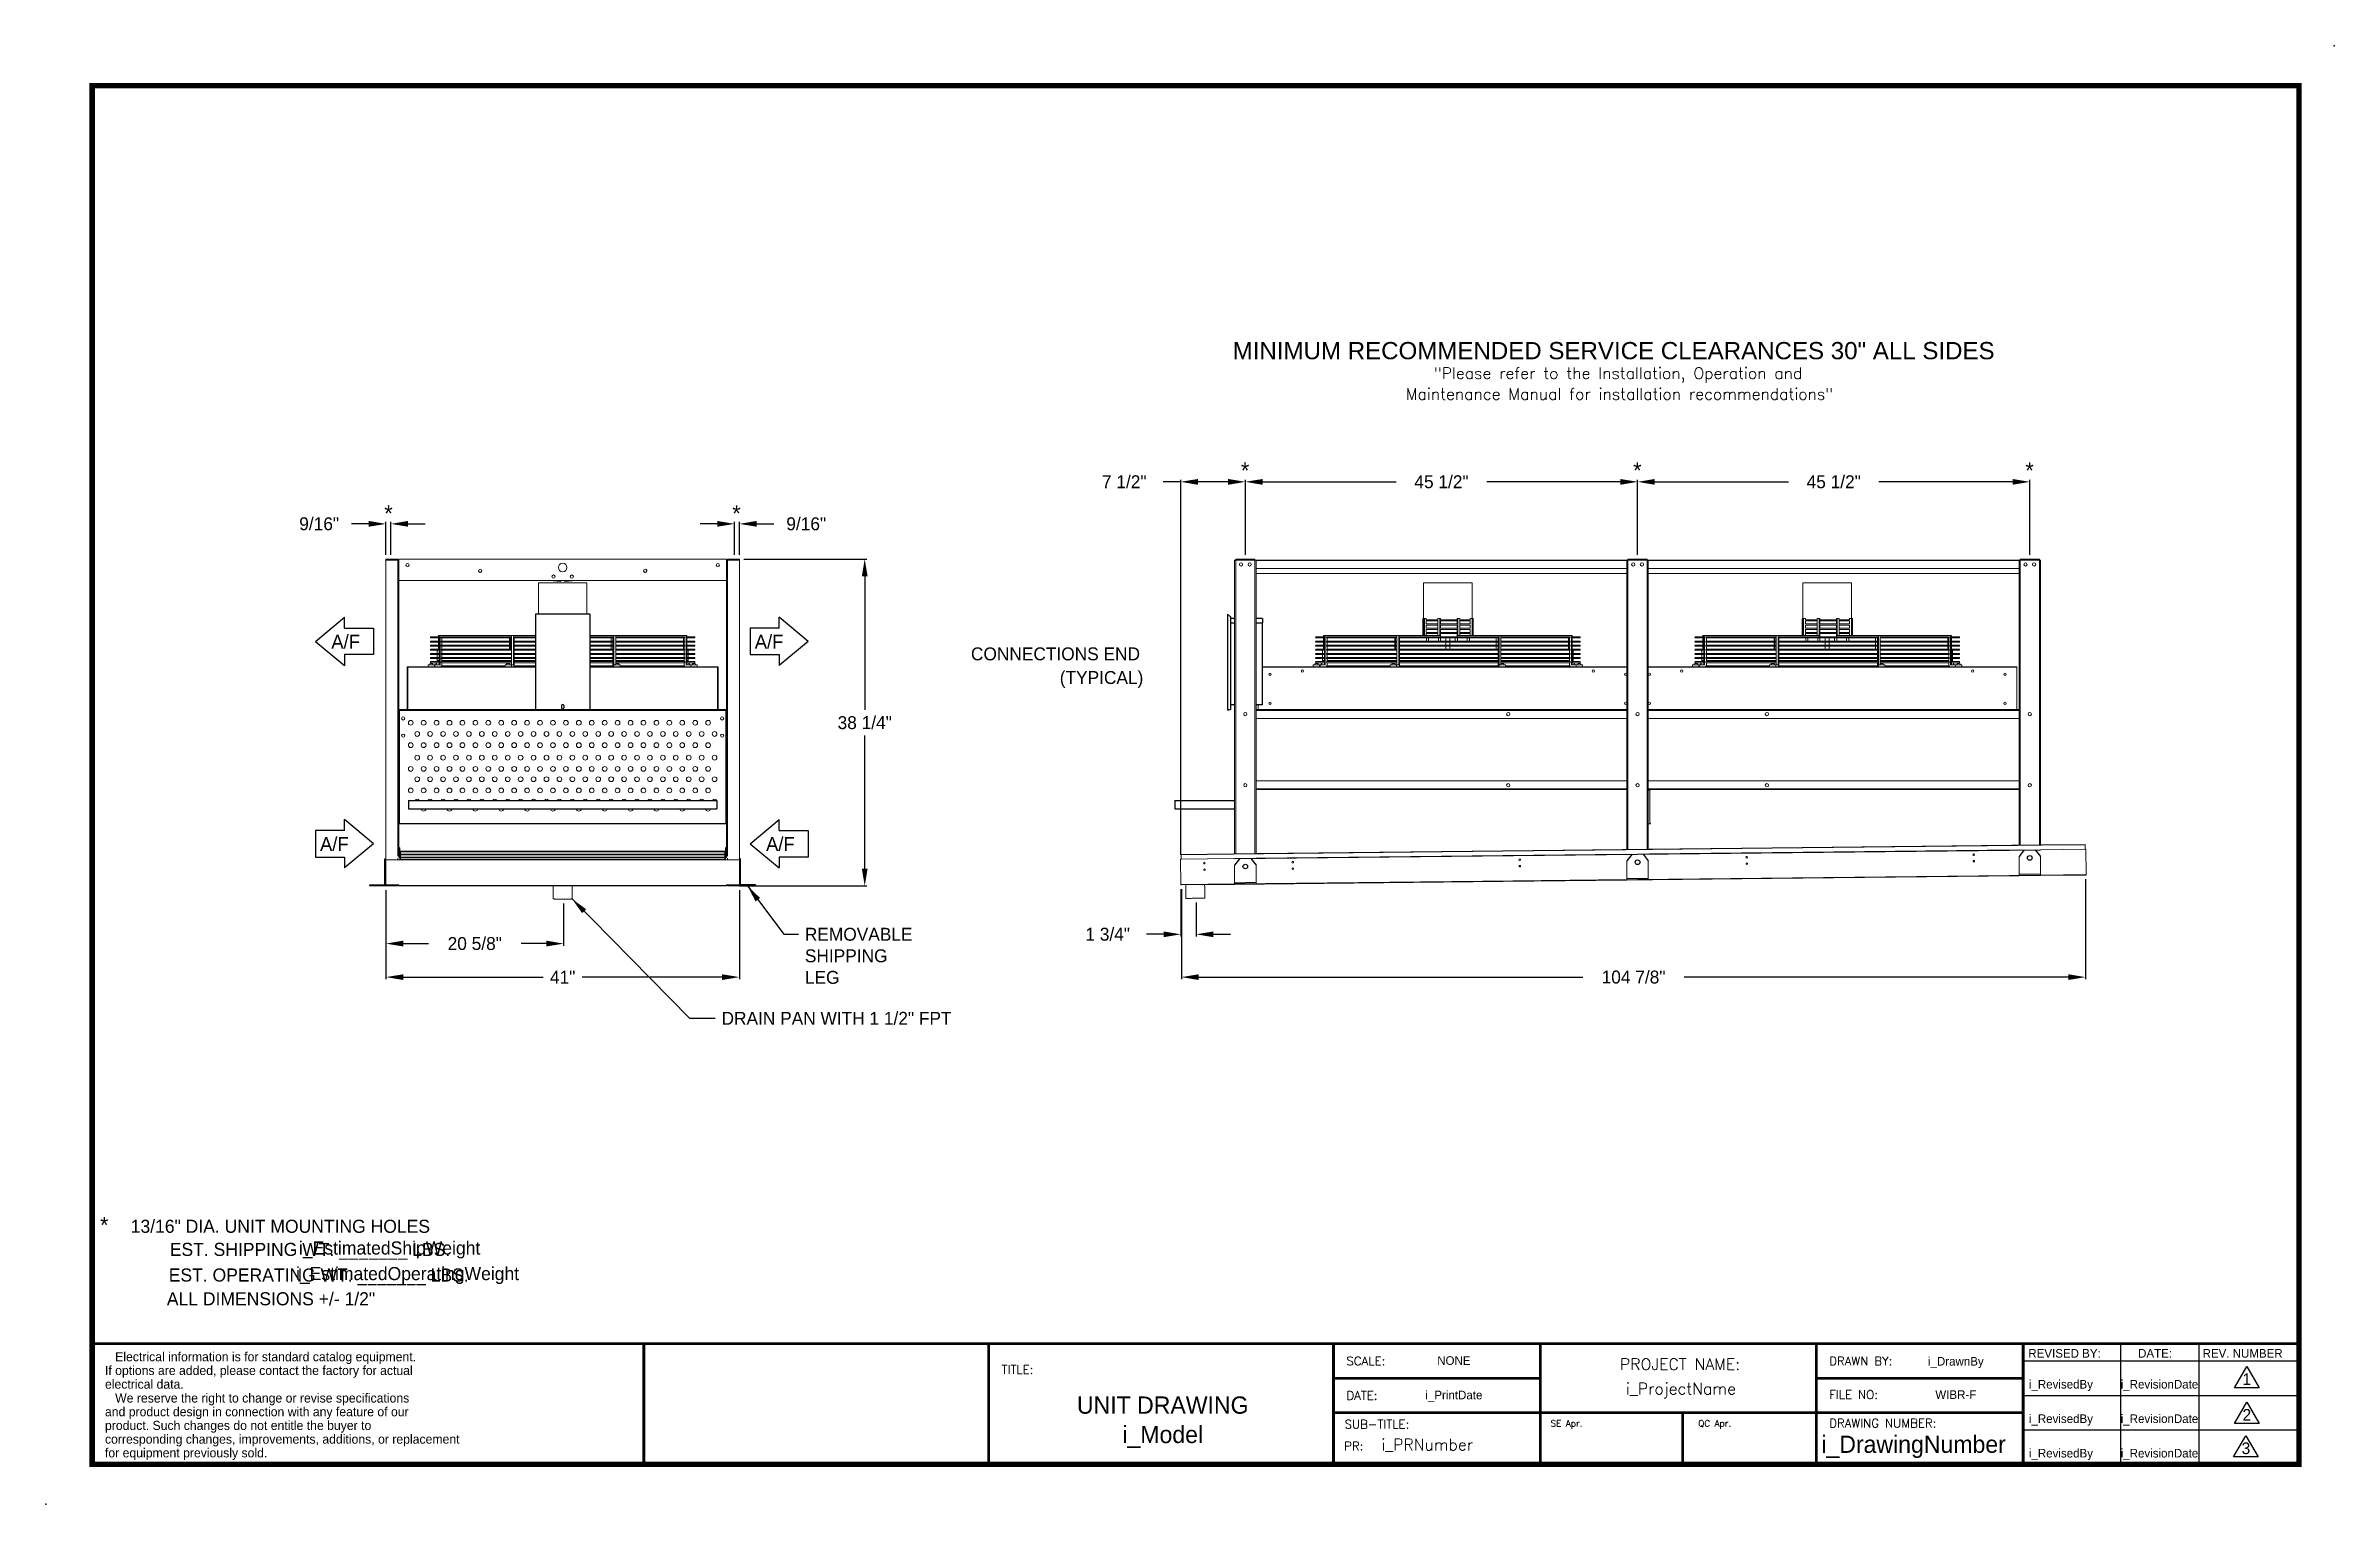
# Model space of a CAD drawing. Extents: x 6 to 271, y -23 to 146.
import ezdxf
from ezdxf.enums import TextEntityAlignment as Align

# ---------------------------------------------------------------- set-up
doc = ezdxf.new("R2010")
doc.units = 0
doc.header["$MEASUREMENT"] = 0
doc.layers.get('0').update_dxf_attribs({"linetype": 'CONTINUOUS'})
doc.layers.get('Defpoints').update_dxf_attribs({"linetype": 'CONTINUOUS'})
doc.styles.add('dimentions', font='ARIAL.TTF')
doc.styles.add('SIMPLEX', font='SIMPLEX')
doc.dimstyles.get("Standard").update_dxf_attribs({"dimtxt": 1.5, "dimasz": 2, "dimexe": 0.25, "dimexo": 0.5, "dimgap": 0.75, "dimtad": 0, "dimtih": 1, "dimtoh": 1, "dimdec": 4, "dimzin": 0, "dimdsep": 46, "dimlunit": 5, "dimtxsty": 'STANDARD', "dimcen": 0.125, "dimclrd": 1, "dimclre": 1, "dimclrt": 1, "dimadec": 0, "dimazin": 0, "dimtfac": 1, "dimtdec": 4, "dimtofl": 0, "dimtmove": 0, "dimatfit": 3, "dimfxl": 1, "dimfrac": 2, "dimtolj": 1, "dimtzin": 0, "dimarcsym": 0})

msp = doc.modelspace()

# ---------------------------------------------------------------- texts
at = {"color": 0, "lineweight": 30}
for s, height, style, p in [('MINIMUM RECOMMENDED SERVICE CLEARANCES 30" ALL SIDES', 1.99998, 'dimentions', (143.30691, 110.00613)), ('SE Apr.', 0.749993, 'SIMPLEX', (180.18161, -13.86548)), ('QC Apr.', 0.749993, 'SIMPLEX', (197.3109, -13.86548))]:
    msp.add_text(s, height=height, dxfattribs=dict(at, style=style)).set_placement(p)
at = {"color": 0, "style": 'SIMPLEX'}
for s, p in [('"Please refer to the Installation, Operation and', (188.01902, 107.7186)), ('Maintenance Manual for installation recommendations"', (188.17742, 105.31152)), ('PROJECT NAME:', (195.20741, -7.28234)), ('i_ProjectName', (195.30839, -10.12478))]:
    msp.add_text(s, height=1.3279867, dxfattribs=at).set_placement(p, align=Align.CENTER)
at = {"color": 0}
for s, height, p in [('*', 1.87063, (144.75063, 96.16551)), ('*', 1.87063, (190.25063, 96.16551)), ('*', 1.87063, (235.75063, 96.16551)), ('*', 1.87063, (45.38445, 91.18377)), ('*', 1.87063, (85.75326, 91.18377)), ('*', 1.87063, (12.41754, 8.59911)), ('EST. SHIPPING WT. _______ LBS.', 1.5199848, (36.27932, 5.94276)), ('i_EstimatedShipWeight', 1.5217292, (45.51786, 6.1088)), ('EST. OPERATING WT. _______ LBS.', 1.5199848, (37.2886, 2.96957)), ('i_EstimatedOperatingWeight', 1.5199848, (47.59767, 3.13561)), ('ALL DIMENSIONS +/- 1/2"', 1.5199848, (31.75397, 0.21106)), ('NONE', 0.99999, (168.9697, -6.69626)), ('i_DrawnBy', 0.99999, (227.19398, -6.78205)), ('1', 1.35154, (260.95552, -9.02329)), ('UNIT DRAWING', 1.99998, (135.19615, -12.36641)), ('i_PrintDate', 0.99999, (168.9697, -10.69622)), ('WIBR-F', 0.99999, (227.19398, -10.65101)), ('i_RevisedBy', 0.99999, (239.38829, -9.44688)), ('i_RevisionDate', 0.99999, (250.82045, -9.44688)), ('i_RevisedBy', 0.99999, (239.38829, -13.44684)), ('i_RevisionDate', 0.99999, (250.82045, -13.44684)), ('2', 1.35154, (260.95552, -13.17359)), ('i_Model', 1.99998, (135.19615, -15.77508)), ('i_DrawingNumber', 1.99998, (222.29665, -16.91083)), ('3', 1.35154, (260.85067, -17.05479)), ('i_RevisedBy', 0.99999, (239.38829, -17.4468)), ('i_RevisionDate', 0.99999, (250.82045, -17.4468))]:
    msp.add_text(s, height=height, dxfattribs=at).set_placement(p, align=Align.CENTER)
for s, height, p in [('A/F', 1.59375, (38.7572, 76.43515)), ('A/F', 1.59375, (89.18545, 52.9519)), ('13/16" DIA. UNIT MOUNTING HOLES', 1.5199848, (15.48474, 8.62543)), ('REVISED BY:', 0.99999, (235.6064, -5.86122)), ('DATE:', 0.99999, (248.34057, -5.86122)), ('REV. NUMBER', 0.99999, (255.81864, -5.86122))]:
    msp.add_text(s, height=height, dxfattribs=at).set_placement(p)
at = {"color": 0, "lineweight": 25}
for s, p in [('   Electrical information is for standard catalog equipment.', (12.49464, -6.28467)), ('If options are added, please contact the factory for actual', (12.49464, -7.8748)), ('electrical data.', (12.49464, -9.46492)), ('   We reserve the right to change or revise specifications', (12.49464, -11.0751)), ('and product design in connection with any feature of our', (12.49464, -12.66523)), ('product. Such changes do not entitle the buyer to', (12.49464, -14.25535)), ('corresponding changes, improvements, additions, or replacement ', (12.49464, -15.84548)), ('for equipment previously sold.', (12.49464, -17.4356))]:
    msp.add_text(s, height=1.0600832, dxfattribs=at).set_placement(p)
at = {"color": 0, "style": 'SIMPLEX'}
for s, height, p in [('TITLE:', 0.99999, (116.50733, -7.74909)), ('SCALE:', 0.99999, (156.50693, -6.7491)), ('DRAWN BY:', 0.99999, (212.50637, -6.7491)), ('DATE:', 0.99999, (156.50693, -10.74906)), ('FILE NO:', 0.99999, (212.50637, -10.65238)), ('SUB-TITLE:', 0.99999, (156.29024, -14.08915)), ('DRAWING NUMBER:', 0.99999, (212.50637, -13.96772)), ('i_PRNumber', 1.327987, (160.55975, -16.618))]:
    msp.add_text(s, height=height, dxfattribs=at).set_placement(p)
msp.add_text('PR:', height=0.99999, dxfattribs=at).set_placement((158.46593, -16.618), align=Align.RIGHT)
at = {"color": 0, "char_height": 1.5}
for s, insert, attachment_point in [('CONNECTIONS END', (112.9483, 76.56527), 1), ('(TYPICAL)', (123.25008, 73.81914), 1), ('38 1/4"', (100.62675, 67.82463), 5), ('REMOVABLE\\PSHIPPING\\PLEG', (93.68549, 44.02439), 1), ('DRAIN PAN WITH 1 1/2" FPT', (84.01775, 34.2701), 1)]:
    msp.add_mtext(s, dxfattribs=dict(at, insert=insert, attachment_point=attachment_point))

# ---------------------------------------------------------------- blocks, each defined once
blk = doc.blocks.new('099front')
at = {"color": 0, "ltscale": 7}
for p, q in [((59.35, 106.85), (53.04, 106.85)), ((53.04, 106.85), (53.04, 95.79)), ((59.35, 106.85), (59.35, 95.79)), ((53.04, 95.79), (59.35, 95.79)), ((56.07, 96.23), (56.07, 95.98)), ((56.32, 96.23), (56.32, 95.98))]:
    blk.add_line(p, q, dxfattribs=at)
for centre, start, end in [((56.2, 96.23), 0, 180), ((56.2, 95.98), 180, 0)]:
    blk.add_arc(centre, 0.125, start, end, dxfattribs=at)
blk = doc.blocks.new('*D24')
at = {"color": 7, "lineweight": -2}
for p, q in [((43.09, 90.9), (41.09, 90.9)), ((45.09, 87.32), (45.09, 91.15)), ((45.65, 87.32), (45.65, 91.15)), ((47.65, 90.9), (49.65, 90.9))]:
    blk.add_line(p, q, dxfattribs=at)
at = {"color": 7}
for points in [[(43.09, 91.24), (43.09, 90.57), (45.09, 90.9)], [(47.65, 91.24), (47.65, 90.57), (45.65, 90.9)]]:
    blk.add_solid(points, dxfattribs=at)
at = {"layer": 'Defpoints', "color": 0}
for p in [(45.09, 90.9), (45.09, 86.82), (45.65, 86.82)]:
    blk.add_point(p, dxfattribs=at)
at = {"color": 7, "insert": (37.34, 90.9), "char_height": 1.5, "attachment_point": 5}
blk.add_mtext('\\A1;9/16"', dxfattribs=at)
blk = doc.blocks.new('*D25')
at = {"color": 7, "lineweight": -2}
for p, q in [((83.52, 90.9), (81.52, 90.9)), ((85.52, 87.32), (85.52, 91.15)), ((86.09, 87.32), (86.09, 91.15)), ((88.09, 90.9), (90.09, 90.9))]:
    blk.add_line(p, q, dxfattribs=at)
at = {"color": 7}
for points in [[(83.52, 91.24), (83.52, 90.57), (85.52, 90.9)], [(88.09, 91.24), (88.09, 90.57), (86.09, 90.9)]]:
    blk.add_solid(points, dxfattribs=at)
at = {"layer": 'Defpoints', "color": 0}
for p in [(85.52, 90.9), (85.52, 86.82), (86.09, 86.82)]:
    blk.add_point(p, dxfattribs=at)
at = {"color": 7, "insert": (93.84, 90.9), "char_height": 1.5, "attachment_point": 5}
blk.add_mtext('\\A1;9/16"', dxfattribs=at)
blk = doc.blocks.new('Air Flow Arror')
for p, q in [((-1.54, 6.74), (-4.35, 3.37)), ((-1.54, 6.74), (1.26, 3.37)), ((-3.09, 3.37), (-4.35, 3.37)), ((-3.09, 3.37), (-3.09, 0)), ((0, 0), (0, 3.37)), ((0, 3.37), (1.26, 3.37)), ((-3.09, 0), (0, 0))]:
    blk.add_line(p, q)
blk.add_text('A/F', height=1.594, rotation=90).set_placement((-0.71, 0.53))
blk = doc.blocks.new('*D26')
at = {"color": 7, "lineweight": -2}
for p, q in [((45.09, 48.39), (45.09, 38.05)), ((86.09, 48.39), (86.09, 38.05)), ((47.09, 38.3), (63.34, 38.3)), ((84.09, 38.3), (67.84, 38.3))]:
    blk.add_line(p, q, dxfattribs=at)
at = {"color": 7}
for points in [[(47.09, 38.63), (47.09, 37.97), (45.09, 38.3)], [(84.09, 38.63), (84.09, 37.97), (86.09, 38.3)]]:
    blk.add_solid(points, dxfattribs=at)
at = {"layer": 'Defpoints', "color": 0}
for p in [(45.09, 48.89), (86.09, 48.89), (86.09, 38.3)]:
    blk.add_point(p, dxfattribs=at)
at = {"color": 7, "insert": (65.59, 38.3), "char_height": 1.5, "attachment_point": 5}
blk.add_mtext('\\A1;41"', dxfattribs=at)
blk = doc.blocks.new('*D27')
at = {"color": 7, "lineweight": -2}
for p, q in [((45.09, 48.39), (45.09, 41.94)), ((65.7, 46.85), (65.7, 41.94)), ((47.09, 42.19), (50.02, 42.19)), ((63.7, 42.19), (60.77, 42.19))]:
    blk.add_line(p, q, dxfattribs=at)
at = {"color": 7}
for points in [[(47.09, 42.53), (47.09, 41.86), (45.09, 42.19)], [(63.7, 42.53), (63.7, 41.86), (65.7, 42.19)]]:
    blk.add_solid(points, dxfattribs=at)
at = {"layer": 'Defpoints', "color": 0}
for p in [(45.09, 48.89), (65.7, 47.35), (65.7, 42.19)]:
    blk.add_point(p, dxfattribs=at)
at = {"color": 7, "insert": (55.39, 42.19), "char_height": 1.5, "attachment_point": 5}
blk.add_mtext('\\A1;20 5/8"', dxfattribs=at)
blk = doc.blocks.new('*D29')
at = {"color": 7, "lineweight": -2}
for p, q in [((144.78, 87.32), (144.78, 96.03)), ((146.78, 95.78), (162.28, 95.78)), ((188.28, 95.78), (172.78, 95.78)), ((190.28, 87.32), (190.28, 96.03))]:
    blk.add_line(p, q, dxfattribs=at)
at = {"color": 7}
for points in [[(146.78, 96.11), (146.78, 95.44), (144.78, 95.78)], [(188.28, 96.11), (188.28, 95.44), (190.28, 95.78)]]:
    blk.add_solid(points, dxfattribs=at)
at = {"layer": 'Defpoints', "color": 0}
for p in [(190.28, 95.78), (144.78, 86.82), (190.28, 86.82)]:
    blk.add_point(p, dxfattribs=at)
at = {"color": 7, "insert": (167.53, 95.78), "char_height": 1.5, "attachment_point": 5}
blk.add_mtext('\\A1;45 1/2"', dxfattribs=at)
blk = doc.blocks.new('*D30')
at = {"color": 7, "lineweight": -2}
for p, q in [((190.28, 87.32), (190.28, 96.03)), ((192.28, 95.78), (207.78, 95.78)), ((233.78, 95.78), (218.28, 95.78)), ((235.78, 87.32), (235.78, 96.03))]:
    blk.add_line(p, q, dxfattribs=at)
at = {"color": 7}
for points in [[(192.28, 96.11), (192.28, 95.44), (190.28, 95.78)], [(233.78, 96.11), (233.78, 95.44), (235.78, 95.78)]]:
    blk.add_solid(points, dxfattribs=at)
at = {"layer": 'Defpoints', "color": 0}
for p in [(235.78, 95.78), (190.28, 86.82), (235.78, 86.82)]:
    blk.add_point(p, dxfattribs=at)
at = {"color": 7, "insert": (213.03, 95.78), "char_height": 1.5, "attachment_point": 5}
blk.add_mtext('\\A1;45 1/2"', dxfattribs=at)
blk = doc.blocks.new('*D31')
at = {"color": 7, "lineweight": -2}
for p, q in [((137.28, 95.78), (135.23, 95.78)), ((137.28, 52.49), (137.28, 96.03)), ((142.78, 95.78), (139.28, 95.78)), ((144.78, 87.32), (144.78, 96.03))]:
    blk.add_line(p, q, dxfattribs=at)
at = {"color": 7}
for points in [[(139.28, 96.11), (139.28, 95.44), (137.28, 95.78)], [(142.78, 96.11), (142.78, 95.44), (144.78, 95.78)]]:
    blk.add_solid(points, dxfattribs=at)
at = {"layer": 'Defpoints', "color": 0}
for p in [(144.78, 95.78), (144.78, 86.82), (137.28, 51.99)]:
    blk.add_point(p, dxfattribs=at)
at = {"color": 7, "insert": (130.73, 95.78), "char_height": 1.5, "attachment_point": 5}
blk.add_mtext('\\A1;7 1/2"', dxfattribs=at)
blk = doc.blocks.new('*D32')
at = {"color": 7, "lineweight": -2}
for p, q in [((137.36, 48.49), (137.36, 38.05)), ((242.25, 49.65), (242.25, 38.05)), ((139.36, 38.3), (183.93, 38.3)), ((240.25, 38.3), (195.68, 38.3))]:
    blk.add_line(p, q, dxfattribs=at)
at = {"color": 7}
for points in [[(139.36, 38.63), (139.36, 37.97), (137.36, 38.3)], [(240.25, 38.63), (240.25, 37.97), (242.25, 38.3)]]:
    blk.add_solid(points, dxfattribs=at)
at = {"layer": 'Defpoints', "color": 0}
for p in [(137.36, 48.99), (242.25, 50.15), (242.25, 38.3)]:
    blk.add_point(p, dxfattribs=at)
at = {"color": 7, "insert": (189.81, 38.3), "char_height": 1.5, "attachment_point": 5}
blk.add_mtext('\\A1;104 7/8"', dxfattribs=at)
blk = doc.blocks.new('*D33')
at = {"color": 7, "lineweight": -2}
for p, q in [((137.31, 48.49), (137.31, 43.02)), ((139.06, 46.95), (139.06, 43.02)), ((135.31, 43.27), (133.31, 43.27)), ((141.06, 43.27), (143.06, 43.27))]:
    blk.add_line(p, q, dxfattribs=at)
at = {"color": 7}
for points in [[(135.31, 43.6), (135.31, 42.94), (137.31, 43.27)], [(141.06, 43.6), (141.06, 42.94), (139.06, 43.27)]]:
    blk.add_solid(points, dxfattribs=at)
at = {"layer": 'Defpoints', "color": 0}
for p in [(137.31, 48.99), (139.06, 47.45), (137.31, 43.27)]:
    blk.add_point(p, dxfattribs=at)
at = {"color": 7, "insert": (128.81, 43.27), "char_height": 1.5, "attachment_point": 5}
blk.add_mtext('\\A1;1 3/4"', dxfattribs=at)

# ---------------------------------------------------------------- dimensions: what is measured, and where the dimension line sits
at = {"color": 0}
for base, p1, p2, picture, middle in [((144.7752105, 95.7751475), (137.2756602, 51.9921852), (144.7752105, 86.8246339), '*D31', (130.7277188, 95.7751475)), ((235.77521, 95.77515), (190.27521, 86.82463), (235.77521, 86.82463), '*D30', (213.02521, 95.77515)), ((85.52495, 90.90331), (86.08745, 86.82463), (85.52495, 86.82463), '*D25', (93.83745, 90.90331)), ((86.08745, 38.29872), (45.08746, 48.88713), (86.08745, 48.88713), '*D26', (65.58745, 38.29872))]:
    dim = msp.add_linear_dim(base=base, p1=p1, p2=p2, dimstyle='Standard', override={"dimpost": '"', "dimclrd": 7, "dimclre": 7, "dimclrt": 7}, dxfattribs=at)
    dim.commit()
    dim.dimension.update_dxf_attribs({"geometry": picture, "text_midpoint": middle, "dimtype": 160})
for base, p1, p2, picture, middle in [((190.27521, 95.77515), (144.77521, 86.82463), (190.27521, 86.82463), '*D29', (167.52521, 95.77515)), ((45.08746, 90.90331), (45.64996, 86.82463), (45.08746, 86.82463), '*D24', (37.33746, 90.90331)), ((65.696, 42.19369), (45.08746, 48.88713), (65.696, 47.35202), '*D27', (55.39173, 42.19369)), ((137.30863, 43.27082), (139.05924, 47.44901), (137.30863, 48.99237), '*D33', (128.80863, 43.27082)), ((242.25129, 38.29872), (137.35963, 48.99293), (242.25129, 50.14565), '*D32', (189.80546, 38.29872))]:
    dim = msp.add_linear_dim(base=base, p1=p1, p2=p2, dimstyle='Standard', override={"dimpost": '"', "dimclrd": 7, "dimclre": 7, "dimclrt": 7}, dxfattribs=at)
    dim.commit()
    dim.dimension.update_dxf_attribs({"geometry": picture, "text_midpoint": middle})

# ---------------------------------------------------------------- linework, layer by layer
at = {"color": 0, "linetype": 'Continuous', "lineweight": 15}
for p, q in [((45.08746, 86.82463), (45.08746, 86.69013)), ((46.45195, 86.82463), (45.08746, 86.82463)), ((46.45195, 86.69013), (45.08746, 86.69013)), ((45.08746, 86.68913), (45.08746, 49.02263)), ((46.45195, 86.68913), (45.08746, 86.68913)), ((46.45195, 86.69013), (46.45195, 86.82463)), ((46.45195, 86.68913), (46.58745, 86.68913)), ((46.45195, 86.68913), (46.45195, 52.32925)), ((84.58745, 86.82463), (46.58745, 86.82463)), ((46.58745, 86.82463), (46.58745, 86.68913)), ((46.58745, 52.19378), (46.58745, 86.68913)), ((84.58745, 86.68913), (84.58745, 86.82463)), ((84.58745, 52.19378), (84.58745, 86.68913)), ((84.58745, 86.68913), (84.72295, 86.68913)), ((84.72295, 86.82463), (84.72295, 86.69013)), ((84.72295, 86.82463), (86.08745, 86.82463)), ((84.72295, 86.69013), (86.08745, 86.69013)), ((84.72295, 86.68913), (86.08745, 86.68913)), ((84.72295, 52.32925), (84.72295, 86.68913)), ((86.08745, 86.82463), (86.08745, 86.69013)), ((86.08745, 86.68913), (86.08745, 49.02263)), ((143.52521, 86.68913), (143.52521, 52.61753)), ((143.52521, 86.68913), (143.65971, 86.68913)), ((143.65971, 86.68913), (143.65971, 52.61901)), ((143.66071, 86.68913), (143.65971, 86.68913)), ((143.66071, 86.82463), (143.66071, 86.69013)), ((143.66071, 86.82463), (145.88971, 86.82463)), ((143.66071, 86.69013), (145.88971, 86.69013)), ((143.66071, 86.68913), (143.66071, 86.69013)), ((143.66071, 86.68913), (145.88971, 86.68913)), ((143.66071, 52.61902), (143.66071, 86.68913)), ((145.88971, 86.82463), (145.88971, 86.69013)), ((145.88971, 86.68913), (145.88971, 86.69013)), ((145.88971, 52.64352), (145.88971, 86.68913)), ((145.89071, 86.68913), (145.88971, 86.68913)), ((145.89071, 86.68913), (145.89071, 52.64353)), ((146.02521, 86.68913), (145.89071, 86.68913)), ((146.02521, 86.68913), (146.02521, 52.64501)), ((146.02521, 86.63613), (189.02521, 86.63613)), ((146.02521, 85.70484), (189.02521, 85.70484)), ((146.02521, 85.14254), (151.83771, 85.14254)), ((152.21271, 85.14254), (182.83771, 85.14254)), ((183.21271, 85.14254), (189.02521, 85.14254)), ((189.02521, 86.68913), (189.02521, 53.11756)), ((189.02521, 86.68913), (189.15971, 86.68913)), ((189.15971, 86.68913), (189.15971, 53.11904)), ((189.16071, 86.68913), (189.15971, 86.68913)), ((189.16071, 86.82463), (189.16071, 86.69013)), ((189.16071, 86.82463), (191.38971, 86.82463)), ((189.16071, 86.69013), (191.38971, 86.69013)), ((189.16071, 86.68913), (189.16071, 86.69013)), ((189.16071, 86.68913), (191.38971, 86.68913)), ((189.16071, 53.11905), (189.16071, 86.68913)), ((191.38971, 86.82463), (191.38971, 86.69013)), ((191.38971, 86.68913), (191.38971, 86.69013)), ((191.39071, 86.68913), (191.38971, 86.68913)), ((191.38971, 53.14355), (191.38971, 86.68913)), ((191.52521, 86.68913), (191.39071, 86.68913)), ((191.39071, 86.68913), (191.39071, 53.14356)), ((191.52521, 86.68913), (191.52521, 53.14504)), ((191.52521, 86.63613), (234.52521, 86.63613)), ((191.52521, 85.70484), (234.52521, 85.70484)), ((191.52521, 85.14254), (197.33771, 85.14254)), ((197.71271, 85.14254), (228.33771, 85.14254)), ((228.71271, 85.14254), (234.52521, 85.14254)), ((234.52521, 86.68913), (234.65971, 86.68913)), ((234.52521, 86.68913), (234.52521, 53.61759)), ((234.65971, 86.68913), (234.65971, 53.61907)), ((234.66071, 86.68913), (234.65971, 86.68913)), ((234.66071, 86.82463), (234.66071, 86.69013)), ((234.66071, 86.82463), (236.88971, 86.82463)), ((234.66071, 86.69013), (236.88971, 86.69013)), ((234.66071, 86.68913), (234.66071, 86.69013)), ((234.66071, 86.68913), (236.88971, 86.68913)), ((234.66071, 53.61908), (234.66071, 86.68913)), ((236.88971, 86.82463), (236.88971, 86.69013)), ((236.88971, 86.68913), (236.88971, 86.69013)), ((236.88971, 53.64358), (236.88971, 86.68913)), ((236.89071, 86.68913), (236.88971, 86.68913)), ((237.02521, 86.68913), (236.89071, 86.68913)), ((236.89071, 86.68913), (236.89071, 53.64359)), ((237.02521, 86.68913), (237.02521, 53.64507)), ((46.58745, 84.32463), (84.58745, 84.32463)), ((68.39995, 84.06813), (62.77495, 84.06813)), ((65.38406, 84.21779), (64.03071, 84.32463)), ((65.3925, 84.32463), (65.38406, 84.21779)), ((65.79085, 84.21779), (65.78241, 84.32463)), ((67.1442, 84.32463), (65.79085, 84.21779)), ((169.35151, 84.06813), (165.46271, 84.06813)), ((171.08771, 84.06813), (169.35151, 84.06813)), ((213.35151, 84.06813), (209.46271, 84.06813)), ((215.08771, 84.06813), (213.35151, 84.06813)), ((165.358, 79.93213), (165.358, 77.93713)), ((165.45137, 79.93213), (165.358, 79.93213)), ((165.54475, 79.93213), (165.45137, 79.93213)), ((165.45137, 79.93213), (165.45137, 77.93713)), ((165.54475, 79.93213), (165.54475, 77.93713)), ((165.77017, 79.93213), (165.54475, 79.93213)), ((165.77017, 79.78131), (165.77017, 79.93213)), ((167.10554, 79.78225), (165.77017, 79.78225)), ((165.77017, 79.28131), (165.77017, 79.66319)), ((165.77017, 79.66225), (167.10554, 79.66225)), ((167.33096, 79.93213), (167.10554, 79.93213)), ((167.10554, 79.93213), (167.10554, 77.93713)), ((167.33096, 79.93213), (167.33096, 77.93713)), ((167.42434, 79.93213), (167.33096, 79.93213)), ((167.42434, 79.78131), (167.42434, 79.93213)), ((169.35151, 79.78225), (167.42434, 79.78225)), ((167.42434, 79.28131), (167.42434, 79.66319)), ((167.42434, 79.66225), (169.35151, 79.66225)), ((169.35151, 79.78225), (169.35151, 79.93213)), ((169.35151, 79.93213), (169.44488, 79.93213)), ((169.35151, 79.28225), (169.35151, 79.66225)), ((169.44488, 79.93213), (169.44488, 77.93713)), ((169.67031, 79.93213), (169.44488, 79.93213)), ((169.67031, 79.93213), (169.67031, 77.93713)), ((170.87362, 79.78225), (169.67031, 79.78225)), ((169.67031, 79.66225), (170.87362, 79.66225)), ((170.87362, 79.78225), (170.87362, 79.93213)), ((170.87362, 79.93213), (171.09905, 79.93213)), ((170.87362, 79.28225), (170.87362, 79.66225)), ((171.09905, 79.93213), (171.09905, 77.93713)), ((171.19242, 79.93213), (171.09905, 79.93213)), ((171.19242, 79.93213), (171.19242, 77.93713)), ((209.358, 79.93213), (209.358, 77.93713)), ((209.45137, 79.93213), (209.358, 79.93213)), ((209.54475, 79.93213), (209.45137, 79.93213)), ((209.45137, 79.93213), (209.45137, 77.93713)), ((209.54475, 79.93213), (209.54475, 77.93713)), ((209.77017, 79.93213), (209.54475, 79.93213)), ((209.77017, 79.78131), (209.77017, 79.93213)), ((211.10554, 79.78225), (209.77017, 79.78225)), ((209.77017, 79.28131), (209.77017, 79.66319)), ((209.77017, 79.66225), (211.10554, 79.66225)), ((211.33096, 79.93213), (211.10554, 79.93213)), ((211.10554, 79.93213), (211.10554, 77.93713)), ((211.33096, 79.93213), (211.33096, 77.93713)), ((211.42434, 79.93213), (211.33096, 79.93213)), ((211.42434, 79.78131), (211.42434, 79.93213)), ((213.35151, 79.78225), (211.42434, 79.78225)), ((211.42434, 79.28131), (211.42434, 79.66319)), ((211.42434, 79.66225), (213.35151, 79.66225)), ((213.35151, 79.78225), (213.35151, 79.93213)), ((213.35151, 79.93213), (213.44488, 79.93213)), ((213.35151, 79.28225), (213.35151, 79.66225)), ((213.44488, 79.93213), (213.44488, 77.93713)), ((213.67031, 79.93213), (213.44488, 79.93213)), ((213.67031, 79.93213), (213.67031, 77.93713)), ((214.87362, 79.78225), (213.67031, 79.78225)), ((213.67031, 79.66225), (214.87362, 79.66225)), ((214.87362, 79.78225), (214.87362, 79.93213)), ((214.87362, 79.93213), (215.09905, 79.93213)), ((214.87362, 79.28225), (214.87362, 79.66225)), ((215.09905, 79.93213), (215.09905, 77.93713)), ((215.19242, 79.93213), (215.09905, 79.93213)), ((215.19242, 79.93213), (215.19242, 77.93713)), ((51.26732, 77.78225), (50.29734, 77.78225)), ((50.29734, 77.66225), (51.26732, 77.66225)), ((51.26732, 77.30358), (50.29734, 77.30358)), ((50.29734, 77.18358), (51.26732, 77.18358)), ((51.17395, 77.93713), (51.17395, 77.78225)), ((51.26732, 77.93713), (51.17395, 77.93713)), ((51.17395, 77.66225), (51.17395, 77.30358)), ((51.17395, 77.18358), (51.17395, 76.82492)), ((51.3607, 77.93713), (51.26732, 77.93713)), ((51.26732, 77.93713), (51.26732, 74.55613)), ((51.3607, 77.93713), (51.3607, 74.55613)), ((59.65586, 77.93713), (51.3607, 77.93713)), ((51.55641, 77.66225), (59.65586, 77.66225)), ((51.55641, 77.18358), (59.65586, 77.18358)), ((59.65586, 77.78225), (51.55645, 77.78225)), ((59.65586, 77.30358), (51.55645, 77.30358)), ((51.58612, 77.30358), (51.58612, 77.66225)), ((51.58612, 76.82492), (51.58612, 77.18358)), ((59.43043, 77.66225), (59.43043, 77.30358)), ((59.43043, 77.18358), (59.43043, 76.82492)), ((59.52381, 77.30358), (59.52381, 77.66225)), ((59.52381, 76.82492), (59.52381, 77.18358)), ((59.88129, 77.93713), (59.65586, 77.93713)), ((59.65586, 77.93713), (59.65586, 74.55613)), ((59.88129, 77.93713), (59.88129, 74.55613)), ((62.4312, 77.93713), (59.88129, 77.93713)), ((59.96235, 77.66225), (62.4312, 77.66225)), ((59.96235, 77.18358), (62.4312, 77.18358)), ((62.4312, 77.78225), (59.96243, 77.78225)), ((62.4312, 77.30358), (59.96243, 77.30358)), ((59.97466, 77.30358), (59.97466, 77.66225)), ((59.97466, 76.82492), (59.97466, 77.18358)), ((68.7437, 77.93713), (71.51905, 77.93713)), ((71.43873, 77.78225), (68.7437, 77.78225)), ((68.7437, 77.66225), (71.43873, 77.66225)), ((71.43873, 77.30358), (68.7437, 77.30358)), ((68.7437, 77.18358), (71.43873, 77.18358)), ((71.20025, 77.30358), (71.20025, 77.66225)), ((71.20025, 76.82492), (71.20025, 77.18358)), ((71.42567, 77.30358), (71.42567, 77.66225)), ((71.42567, 76.82492), (71.42567, 77.18358)), ((71.51905, 77.93713), (71.51905, 74.55613)), ((71.74447, 77.93713), (71.51905, 77.93713)), ((71.74447, 77.93713), (71.74447, 74.66423)), ((71.74447, 77.93713), (79.90759, 77.93713)), ((79.71368, 77.78225), (71.74447, 77.78225)), ((71.74447, 77.66225), (79.71368, 77.66225)), ((79.71368, 77.30358), (71.74447, 77.30358)), ((71.74447, 77.18358), (79.71368, 77.18358)), ((79.58879, 77.30358), (79.58879, 77.66225)), ((79.58879, 76.82492), (79.58879, 77.18358)), ((79.68216, 77.30358), (79.68216, 77.66225)), ((79.68216, 76.82492), (79.68216, 77.18358)), ((79.90759, 77.93713), (79.90759, 74.55613)), ((80.00096, 77.93713), (79.90759, 77.93713)), ((80.00096, 77.93713), (80.00096, 74.55613)), ((80.87757, 77.78225), (80.00096, 77.78225)), ((80.00096, 77.66225), (80.87757, 77.66225)), ((80.87757, 77.30358), (80.00096, 77.30358)), ((80.00096, 77.18358), (80.87757, 77.18358)), ((153.95508, 77.78225), (152.98509, 77.78225)), ((152.98509, 77.66225), (153.95508, 77.66225)), ((153.95508, 77.30358), (152.98509, 77.30358)), ((152.98509, 77.18358), (153.95508, 77.18358)), ((153.8617, 77.93713), (153.8617, 77.78225)), ((153.95508, 77.93713), (153.8617, 77.93713)), ((153.8617, 77.66225), (153.8617, 77.30358)), ((153.8617, 77.18358), (153.8617, 76.82492)), ((154.04845, 77.93713), (153.95508, 77.93713)), ((153.95508, 77.93713), (153.95508, 74.55613)), ((154.04845, 77.93713), (154.04845, 74.55613)), ((162.34362, 77.93713), (154.04845, 77.93713)), ((154.24416, 77.66225), (162.34362, 77.66225)), ((154.24416, 77.18358), (162.34362, 77.18358)), ((162.34362, 77.78225), (154.2442, 77.78225)), ((162.34362, 77.30358), (154.2442, 77.30358)), ((154.27388, 77.30358), (154.27388, 77.66225)), ((154.27388, 76.82492), (154.27388, 77.18358)), ((162.11819, 77.66225), (162.11819, 77.30358)), ((162.11819, 77.18358), (162.11819, 76.82492)), ((162.21156, 77.30358), (162.21156, 77.66225)), ((162.21156, 76.82492), (162.21156, 77.18358)), ((162.56904, 77.93713), (162.34362, 77.93713)), ((162.34362, 77.93713), (162.34362, 74.55613)), ((162.56904, 77.93713), (162.56904, 74.55613)), ((167.33096, 77.93713), (162.56904, 77.93713)), ((162.65011, 77.66225), (174.12648, 77.66225)), ((162.65011, 77.18358), (174.12648, 77.18358)), ((174.12648, 77.78225), (162.65019, 77.78225)), ((174.12648, 77.30358), (162.65019, 77.30358)), ((162.66242, 77.30358), (162.66242, 77.66225)), ((162.66242, 76.82492), (162.66242, 77.18358)), ((167.10554, 79.28225), (165.77017, 79.28225)), ((165.77017, 78.78131), (165.77017, 79.16319)), ((165.77017, 79.16225), (167.10554, 79.16225)), ((167.10554, 78.78225), (165.77017, 78.78225)), ((165.77017, 78.28131), (165.77017, 78.66319)), ((165.77017, 78.66225), (167.10554, 78.66225)), ((167.10554, 78.28225), (165.77017, 78.28225)), ((165.77017, 77.93713), (165.77017, 78.16319)), ((165.77017, 78.16225), (167.10554, 78.16225)), ((169.35151, 79.28225), (167.42434, 79.28225)), ((167.42434, 78.78131), (167.42434, 79.16319)), ((167.42434, 79.16225), (169.35151, 79.16225)), ((169.35151, 78.78225), (167.42434, 78.78225)), ((167.42434, 78.28131), (167.42434, 78.66319)), ((167.42434, 78.66225), (169.35151, 78.66225)), ((169.35151, 78.28225), (167.42434, 78.28225)), ((167.42434, 77.78225), (167.42434, 78.16319)), ((167.42434, 78.16225), (169.35151, 78.16225)), ((169.35151, 78.78225), (169.35151, 79.16225)), ((169.35151, 78.28225), (169.35151, 78.66225)), ((169.35151, 77.78225), (169.35151, 78.16225)), ((169.44488, 77.93713), (174.2068, 77.93713)), ((170.87362, 79.28225), (169.67031, 79.28225)), ((169.67031, 79.16225), (170.87362, 79.16225)), ((170.87362, 78.78225), (169.67031, 78.78225)), ((169.67031, 78.66225), (170.87362, 78.66225)), ((170.87362, 78.28225), (169.67031, 78.28225)), ((169.67031, 78.16225), (170.87362, 78.16225)), ((170.87362, 78.78225), (170.87362, 79.16225)), ((170.87362, 78.28225), (170.87362, 78.66225)), ((170.87362, 77.93713), (170.87362, 78.16225)), ((173.888, 77.30358), (173.888, 77.66225)), ((173.888, 76.82492), (173.888, 77.18358)), ((174.11343, 77.30358), (174.11343, 77.66225)), ((174.11343, 76.82492), (174.11343, 77.18358)), ((174.2068, 77.93713), (174.2068, 74.55613)), ((174.43223, 77.93713), (174.2068, 77.93713)), ((174.43223, 77.93713), (174.43223, 74.66423)), ((174.43223, 77.93713), (182.59534, 77.93713)), ((182.40143, 77.78225), (174.43223, 77.78225)), ((174.43223, 77.66225), (182.40143, 77.66225)), ((182.40143, 77.30358), (174.43223, 77.30358)), ((174.43223, 77.18358), (182.40143, 77.18358)), ((182.27654, 77.30358), (182.27654, 77.66225)), ((182.27654, 76.82492), (182.27654, 77.18358)), ((182.36992, 77.30358), (182.36992, 77.66225)), ((182.36992, 76.82492), (182.36992, 77.18358)), ((182.59534, 77.93713), (182.59534, 74.55613)), ((182.68872, 77.93713), (182.59534, 77.93713)), ((182.68872, 77.93713), (182.68872, 74.55613)), ((183.56532, 77.78225), (182.68872, 77.78225)), ((182.68872, 77.66225), (183.56532, 77.66225)), ((183.56532, 77.30358), (182.68872, 77.30358)), ((182.68872, 77.18358), (183.56532, 77.18358)), ((197.95508, 77.78225), (196.98509, 77.78225)), ((196.98509, 77.66225), (197.95508, 77.66225)), ((197.95508, 77.30358), (196.98509, 77.30358)), ((196.98509, 77.18358), (197.95508, 77.18358)), ((197.8617, 77.93713), (197.8617, 77.78225)), ((197.95508, 77.93713), (197.8617, 77.93713)), ((197.8617, 77.66225), (197.8617, 77.30358)), ((197.8617, 77.18358), (197.8617, 76.82492)), ((198.04845, 77.93713), (197.95508, 77.93713)), ((197.95508, 77.93713), (197.95508, 74.55613)), ((198.04845, 77.93713), (198.04845, 74.55613)), ((206.34362, 77.93713), (198.04845, 77.93713)), ((198.24416, 77.66225), (206.34362, 77.66225)), ((198.24416, 77.18358), (206.34362, 77.18358)), ((206.34362, 77.78225), (198.2442, 77.78225)), ((206.34362, 77.30358), (198.2442, 77.30358)), ((198.27388, 77.30358), (198.27388, 77.66225)), ((198.27388, 76.82492), (198.27388, 77.18358)), ((206.11819, 77.66225), (206.11819, 77.30358)), ((206.11819, 77.18358), (206.11819, 76.82492)), ((206.21156, 77.30358), (206.21156, 77.66225)), ((206.21156, 76.82492), (206.21156, 77.18358)), ((206.56904, 77.93713), (206.34362, 77.93713)), ((206.34362, 77.93713), (206.34362, 74.55613)), ((206.56904, 77.93713), (206.56904, 74.55613)), ((211.33096, 77.93713), (206.56904, 77.93713)), ((206.65011, 77.66225), (218.12648, 77.66225)), ((206.65011, 77.18358), (218.12648, 77.18358)), ((218.12648, 77.78225), (206.65019, 77.78225)), ((218.12648, 77.30358), (206.65019, 77.30358)), ((206.66242, 77.30358), (206.66242, 77.66225)), ((206.66242, 76.82492), (206.66242, 77.18358)), ((211.10554, 79.28225), (209.77017, 79.28225)), ((209.77017, 78.78131), (209.77017, 79.16319)), ((209.77017, 79.16225), (211.10554, 79.16225)), ((211.10554, 78.78225), (209.77017, 78.78225)), ((209.77017, 78.28131), (209.77017, 78.66319)), ((209.77017, 78.66225), (211.10554, 78.66225)), ((211.10554, 78.28225), (209.77017, 78.28225)), ((209.77017, 77.93713), (209.77017, 78.16319)), ((209.77017, 78.16225), (211.10554, 78.16225)), ((213.35151, 79.28225), (211.42434, 79.28225)), ((211.42434, 78.78131), (211.42434, 79.16319)), ((211.42434, 79.16225), (213.35151, 79.16225)), ((213.35151, 78.78225), (211.42434, 78.78225)), ((211.42434, 78.28131), (211.42434, 78.66319)), ((211.42434, 78.66225), (213.35151, 78.66225)), ((213.35151, 78.28225), (211.42434, 78.28225)), ((211.42434, 77.78225), (211.42434, 78.16319)), ((211.42434, 78.16225), (213.35151, 78.16225)), ((213.35151, 78.78225), (213.35151, 79.16225)), ((213.35151, 78.28225), (213.35151, 78.66225)), ((213.35151, 77.78225), (213.35151, 78.16225)), ((213.44488, 77.93713), (218.2068, 77.93713)), ((214.87362, 79.28225), (213.67031, 79.28225)), ((213.67031, 79.16225), (214.87362, 79.16225)), ((214.87362, 78.78225), (213.67031, 78.78225)), ((213.67031, 78.66225), (214.87362, 78.66225)), ((214.87362, 78.28225), (213.67031, 78.28225)), ((213.67031, 78.16225), (214.87362, 78.16225)), ((214.87362, 78.78225), (214.87362, 79.16225)), ((214.87362, 78.28225), (214.87362, 78.66225)), ((214.87362, 77.93713), (214.87362, 78.16225)), ((217.888, 77.30358), (217.888, 77.66225)), ((217.888, 76.82492), (217.888, 77.18358)), ((218.11343, 77.30358), (218.11343, 77.66225)), ((218.11343, 76.82492), (218.11343, 77.18358)), ((218.2068, 77.93713), (218.2068, 74.55613)), ((218.43223, 77.93713), (218.2068, 77.93713)), ((218.43223, 77.93713), (218.43223, 74.66423)), ((218.43223, 77.93713), (226.59534, 77.93713)), ((226.40143, 77.78225), (218.43223, 77.78225)), ((218.43223, 77.66225), (226.40143, 77.66225)), ((226.40143, 77.30358), (218.43223, 77.30358)), ((218.43223, 77.18358), (226.40143, 77.18358)), ((226.27654, 77.30358), (226.27654, 77.66225)), ((226.27654, 76.82492), (226.27654, 77.18358)), ((226.36992, 77.30358), (226.36992, 77.66225)), ((226.36992, 76.82492), (226.36992, 77.18358)), ((226.59534, 77.93713), (226.59534, 74.55613)), ((226.68872, 77.93713), (226.59534, 77.93713)), ((226.68872, 77.93713), (226.68872, 74.55613)), ((227.56533, 77.78225), (226.68872, 77.78225)), ((226.68872, 77.66225), (227.56533, 77.66225)), ((227.56533, 77.30358), (226.68872, 77.30358)), ((226.68872, 77.18358), (227.56533, 77.18358)), ((49.97444, 74.55613), (50.48465, 74.55613)), ((50.14134, 74.55713), (50.12469, 74.55713)), ((50.56219, 74.55713), (50.14134, 74.55713)), ((50.24869, 74.68113), (50.24884, 74.68113)), ((50.25157, 74.68113), (50.24884, 74.68113)), ((50.25157, 74.68113), (50.26208, 74.68113)), ((50.27276, 74.68113), (50.26208, 74.68113)), ((50.27276, 74.68113), (50.3488, 74.68113)), ((51.26732, 76.82492), (50.29734, 76.82492)), ((50.29734, 76.70492), (51.26732, 76.70492)), ((51.26732, 76.34625), (50.29734, 76.34625)), ((50.29734, 76.22625), (51.26732, 76.22625)), ((51.26732, 75.86759), (50.29734, 75.86759)), ((50.29734, 75.74759), (51.26732, 75.74759)), ((51.26732, 75.38892), (50.29734, 75.38892)), ((50.29734, 75.26892), (51.26732, 75.26892)), ((51.26732, 74.91025), (50.29734, 74.91025)), ((50.29734, 74.79025), (51.26732, 74.79025)), ((50.36035, 74.68113), (50.3488, 74.68113)), ((50.36663, 74.68113), (50.36035, 74.68113)), ((50.36663, 74.68113), (50.392, 74.68113)), ((50.40654, 74.68113), (50.392, 74.68113)), ((50.40654, 74.68113), (50.43819, 74.68113)), ((50.48465, 74.55613), (50.71244, 74.55613)), ((50.77773, 74.55613), (50.71244, 74.55613)), ((50.77773, 74.55613), (50.77773, 74.32463)), ((51.3607, 74.55613), (50.77773, 74.55613)), ((51.26732, 75.06213), (51.03965, 75.06213)), ((51.17395, 76.70492), (51.17395, 76.34625)), ((51.55641, 76.70492), (59.65586, 76.70492)), ((51.55641, 76.22625), (59.65586, 76.22625)), ((51.55641, 75.74759), (59.65586, 75.74759)), ((51.55641, 75.26892), (59.65586, 75.26892)), ((51.55641, 74.79025), (59.65586, 74.79025)), ((59.65586, 76.82492), (51.55645, 76.82492)), ((59.65586, 76.34625), (51.55645, 76.34625)), ((59.65586, 75.86759), (51.55645, 75.86759)), ((59.65586, 75.38892), (51.55645, 75.38892)), ((59.65586, 74.91025), (51.55645, 74.91025)), ((58.90418, 74.43159), (51.55645, 74.43159)), ((51.58612, 76.34625), (51.58612, 76.70492)), ((51.58612, 75.86759), (51.58612, 76.22625)), ((51.58612, 75.38892), (51.58612, 75.74759)), ((51.58612, 74.91025), (51.58612, 75.26892)), ((59.65586, 75.06213), (51.58612, 75.06213)), ((51.58612, 74.43159), (51.58612, 74.79025)), ((58.90418, 74.55613), (59.41439, 74.55613)), ((59.18947, 74.55713), (59.05443, 74.55713)), ((59.17843, 74.68113), (59.21008, 74.68113)), ((59.49193, 74.55713), (59.18947, 74.55713)), ((59.22462, 74.68113), (59.21008, 74.68113)), ((59.22462, 74.68113), (59.24999, 74.68113)), ((59.25627, 74.68113), (59.24999, 74.68113)), ((59.26782, 74.68113), (59.25627, 74.68113)), ((59.26782, 74.68113), (59.34386, 74.68113)), ((59.35454, 74.68113), (59.34386, 74.68113)), ((59.35454, 74.68113), (59.36505, 74.68113)), ((59.36778, 74.68113), (59.36505, 74.68113)), ((59.36778, 74.68113), (59.36793, 74.68113)), ((59.41439, 74.55613), (59.64218, 74.55613)), ((59.43043, 76.70492), (59.43043, 76.34625)), ((59.52381, 76.34625), (59.52381, 76.70492)), ((59.88129, 74.55613), (59.64218, 74.55613)), ((59.96235, 76.70492), (62.4312, 76.70492)), ((59.96235, 76.22625), (62.4312, 76.22625)), ((59.96235, 75.74759), (62.4312, 75.74759)), ((59.96235, 75.26892), (62.4312, 75.26892)), ((59.96235, 74.79025), (62.4312, 74.79025)), ((62.4312, 76.82492), (59.96243, 76.82492)), ((62.4312, 76.34625), (59.96243, 76.34625)), ((62.4312, 75.86759), (59.96243, 75.86759)), ((62.4312, 75.38892), (59.96243, 75.38892)), ((62.4312, 74.91025), (59.96243, 74.91025)), ((62.4312, 74.43159), (59.96243, 74.43159)), ((59.97466, 76.34625), (59.97466, 76.70492)), ((59.97466, 75.86759), (59.97466, 76.22625)), ((59.97466, 75.38892), (59.97466, 75.74759)), ((59.97466, 74.91025), (59.97466, 75.26892)), ((62.4312, 75.06213), (59.97466, 75.06213)), ((59.97466, 74.43159), (59.97466, 74.79025)), ((71.43873, 76.82492), (68.7437, 76.82492)), ((68.7437, 76.70492), (71.43873, 76.70492)), ((71.43873, 76.34625), (68.7437, 76.34625)), ((68.7437, 76.22625), (71.43873, 76.22625)), ((71.43873, 75.86759), (68.7437, 75.86759)), ((68.7437, 75.74759), (71.43873, 75.74759)), ((71.43873, 75.38892), (68.7437, 75.38892)), ((68.7437, 75.26892), (71.43873, 75.26892)), ((71.42567, 75.06213), (68.7437, 75.06213)), ((71.43873, 74.91025), (68.7437, 74.91025)), ((68.7437, 74.79025), (71.43873, 74.79025)), ((71.43873, 74.43159), (68.7437, 74.43159)), ((71.20025, 76.34625), (71.20025, 76.70492)), ((71.42567, 76.34625), (71.42567, 76.70492)), ((71.42567, 75.86759), (71.42567, 76.22625)), ((71.42567, 75.38892), (71.42567, 75.74759)), ((71.42567, 74.91025), (71.42567, 75.26892)), ((71.42567, 74.43159), (71.42567, 74.79025)), ((71.51905, 74.55613), (71.53273, 74.55613)), ((71.53273, 74.55613), (72.04294, 74.55613)), ((71.98544, 74.55713), (71.68298, 74.55713)), ((79.71368, 76.82492), (71.74447, 76.82492)), ((71.74447, 76.70492), (79.71368, 76.70492)), ((79.71368, 76.34625), (71.74447, 76.34625)), ((71.74447, 76.22625), (79.71368, 76.22625)), ((79.71368, 75.86759), (71.74447, 75.86759)), ((71.74447, 75.74759), (79.71368, 75.74759)), ((79.71368, 75.38892), (71.74447, 75.38892)), ((71.74447, 75.26892), (79.71368, 75.26892)), ((79.68216, 75.06213), (71.74447, 75.06213)), ((79.71368, 74.91025), (71.74447, 74.91025)), ((71.74447, 74.79025), (79.71368, 74.79025)), ((71.80698, 74.68113), (71.80713, 74.68113)), ((71.80986, 74.68113), (71.80713, 74.68113)), ((71.80986, 74.68113), (71.82037, 74.68113)), ((71.83105, 74.68113), (71.82037, 74.68113)), ((71.83105, 74.68113), (71.90709, 74.68113)), ((71.91864, 74.68113), (71.90709, 74.68113)), ((71.92492, 74.68113), (71.91864, 74.68113)), ((71.92492, 74.68113), (71.95029, 74.68113)), ((71.96483, 74.68113), (71.95029, 74.68113)), ((71.96483, 74.68113), (71.99648, 74.68113)), ((72.12048, 74.55713), (71.98544, 74.55713)), ((72.04294, 74.55613), (72.27073, 74.55613)), ((79.71368, 74.43159), (72.27073, 74.43159)), ((79.58879, 76.34625), (79.58879, 76.70492)), ((79.68216, 76.34625), (79.68216, 76.70492)), ((79.68216, 75.86759), (79.68216, 76.22625)), ((79.68216, 75.38892), (79.68216, 75.74759)), ((79.68216, 74.91025), (79.68216, 75.26892)), ((79.68216, 74.43159), (79.68216, 74.79025)), ((79.90759, 74.55613), (80.46247, 74.55613)), ((80.87757, 76.82492), (80.00096, 76.82492)), ((80.00096, 76.70492), (80.87757, 76.70492)), ((80.87757, 76.34625), (80.00096, 76.34625)), ((80.00096, 76.22625), (80.87757, 76.22625)), ((80.87757, 75.86759), (80.00096, 75.86759)), ((80.00096, 75.74759), (80.87757, 75.74759)), ((80.87757, 75.38892), (80.00096, 75.38892)), ((80.00096, 75.26892), (80.87757, 75.26892)), ((80.13525, 75.06213), (80.00096, 75.06213)), ((80.87757, 74.91025), (80.00096, 74.91025)), ((80.00096, 74.79025), (80.87757, 74.79025)), ((80.46247, 74.55613), (80.97268, 74.55613)), ((81.03356, 74.55713), (80.61272, 74.55713)), ((80.73672, 74.68113), (80.76837, 74.68113)), ((80.78291, 74.68113), (80.76837, 74.68113)), ((80.78291, 74.68113), (80.80827, 74.68113)), ((80.81455, 74.68113), (80.80827, 74.68113)), ((80.82611, 74.68113), (80.81455, 74.68113)), ((80.82611, 74.68113), (80.90215, 74.68113)), ((80.91283, 74.68113), (80.90215, 74.68113)), ((80.91283, 74.68113), (80.92333, 74.68113)), ((80.92607, 74.68113), (80.92333, 74.68113)), ((80.92607, 74.68113), (80.92622, 74.68113)), ((80.97268, 74.55613), (81.20047, 74.55613)), ((81.05022, 74.55713), (81.03356, 74.55713)), ((152.6622, 74.55613), (152.69028, 74.55613)), ((152.69028, 74.55613), (153.4002, 74.55613)), ((152.8291, 74.55713), (152.81245, 74.55713)), ((153.24995, 74.55713), (152.8291, 74.55713)), ((152.93645, 74.68113), (152.9366, 74.68113)), ((152.93933, 74.68113), (152.9366, 74.68113)), ((152.93933, 74.68113), (152.94984, 74.68113)), ((152.96052, 74.68113), (152.94984, 74.68113)), ((152.96052, 74.68113), (153.03656, 74.68113)), ((153.95508, 76.82492), (152.98509, 76.82492)), ((152.98509, 76.70492), (153.95508, 76.70492)), ((153.95508, 76.34625), (152.98509, 76.34625)), ((152.98509, 76.22625), (153.95508, 76.22625)), ((153.95508, 75.86759), (152.98509, 75.86759)), ((152.98509, 75.74759), (153.95508, 75.74759)), ((153.95508, 75.38892), (152.98509, 75.38892)), ((152.98509, 75.26892), (153.95508, 75.26892)), ((153.95508, 74.91025), (152.98509, 74.91025)), ((152.98509, 74.79025), (153.95508, 74.79025)), ((153.04811, 74.68113), (153.03656, 74.68113)), ((153.05439, 74.68113), (153.04811, 74.68113)), ((153.05439, 74.68113), (153.07976, 74.68113)), ((153.0943, 74.68113), (153.07976, 74.68113)), ((153.0943, 74.68113), (153.12595, 74.68113)), ((153.46548, 74.55613), (153.4002, 74.55613)), ((153.46548, 74.55613), (153.46548, 74.32463)), ((154.04845, 74.55613), (153.46548, 74.55613)), ((153.95508, 75.06213), (153.72741, 75.06213)), ((153.8617, 76.70492), (153.8617, 76.34625)), ((154.24416, 76.70492), (162.34362, 76.70492)), ((154.24416, 76.22625), (162.34362, 76.22625)), ((154.24416, 75.74759), (162.34362, 75.74759)), ((154.24416, 75.26892), (162.34362, 75.26892)), ((154.24416, 74.79025), (162.34362, 74.79025)), ((162.34362, 76.82492), (154.2442, 76.82492)), ((162.34362, 76.34625), (154.2442, 76.34625)), ((162.34362, 75.86759), (154.2442, 75.86759)), ((162.34362, 75.38892), (154.2442, 75.38892)), ((162.34362, 74.91025), (154.2442, 74.91025)), ((161.59193, 74.43159), (154.2442, 74.43159)), ((154.27388, 76.34625), (154.27388, 76.70492)), ((154.27388, 75.86759), (154.27388, 76.22625)), ((154.27388, 75.38892), (154.27388, 75.74759)), ((154.27388, 74.91025), (154.27388, 75.26892)), ((162.34362, 75.06213), (154.27388, 75.06213)), ((154.27388, 74.43159), (154.27388, 74.79025)), ((161.59193, 74.55613), (161.62002, 74.55613)), ((161.62002, 74.55613), (162.32993, 74.55613)), ((161.87722, 74.55713), (161.74218, 74.55713)), ((161.86618, 74.68113), (161.89783, 74.68113)), ((162.17968, 74.55713), (161.87722, 74.55713)), ((161.91237, 74.68113), (161.89783, 74.68113)), ((161.91237, 74.68113), (161.93774, 74.68113)), ((161.94402, 74.68113), (161.93774, 74.68113)), ((161.95557, 74.68113), (161.94402, 74.68113)), ((161.95557, 74.68113), (162.03161, 74.68113)), ((162.04229, 74.68113), (162.03161, 74.68113)), ((162.04229, 74.68113), (162.0528, 74.68113)), ((162.05553, 74.68113), (162.0528, 74.68113)), ((162.05553, 74.68113), (162.05568, 74.68113)), ((162.11819, 76.70492), (162.11819, 76.34625)), ((162.21156, 76.34625), (162.21156, 76.70492)), ((162.56904, 74.55613), (162.32993, 74.55613)), ((162.65011, 76.70492), (174.12648, 76.70492)), ((162.65011, 76.22625), (174.12648, 76.22625)), ((162.65011, 75.74759), (174.12648, 75.74759)), ((162.65011, 75.26892), (174.12648, 75.26892)), ((162.65011, 74.79025), (174.12648, 74.79025)), ((174.12648, 76.82492), (162.65019, 76.82492)), ((174.12648, 76.34625), (162.65019, 76.34625)), ((174.12648, 75.86759), (162.65019, 75.86759)), ((174.12648, 75.38892), (162.65019, 75.38892)), ((174.12648, 74.91025), (162.65019, 74.91025)), ((174.12648, 74.43159), (162.65019, 74.43159)), ((162.66242, 76.34625), (162.66242, 76.70492)), ((162.66242, 75.86759), (162.66242, 76.22625)), ((162.66242, 75.38892), (162.66242, 75.74759)), ((162.66242, 74.91025), (162.66242, 75.26892)), ((174.11343, 75.06213), (162.66242, 75.06213)), ((162.66242, 74.43159), (162.66242, 74.79025)), ((173.888, 76.34625), (173.888, 76.70492)), ((174.11343, 76.34625), (174.11343, 76.70492)), ((174.11343, 75.86759), (174.11343, 76.22625)), ((174.11343, 75.38892), (174.11343, 75.74759)), ((174.11343, 74.91025), (174.11343, 75.26892)), ((174.11343, 74.43159), (174.11343, 74.79025)), ((174.2068, 74.55613), (174.22049, 74.55613)), ((174.22049, 74.55613), (174.24857, 74.55613)), ((174.24857, 74.55613), (174.95849, 74.55613)), ((174.6732, 74.55713), (174.37074, 74.55713)), ((182.40143, 76.82492), (174.43223, 76.82492)), ((174.43223, 76.70492), (182.40143, 76.70492)), ((182.40143, 76.34625), (174.43223, 76.34625)), ((174.43223, 76.22625), (182.40143, 76.22625)), ((182.40143, 75.86759), (174.43223, 75.86759)), ((174.43223, 75.74759), (182.40143, 75.74759)), ((182.40143, 75.38892), (174.43223, 75.38892)), ((174.43223, 75.26892), (182.40143, 75.26892)), ((182.36992, 75.06213), (174.43223, 75.06213)), ((182.40143, 74.91025), (174.43223, 74.91025)), ((174.43223, 74.79025), (182.40143, 74.79025)), ((174.49474, 74.68113), (174.49489, 74.68113)), ((174.49762, 74.68113), (174.49489, 74.68113)), ((174.49762, 74.68113), (174.50813, 74.68113)), ((174.5188, 74.68113), (174.50813, 74.68113)), ((174.5188, 74.68113), (174.59485, 74.68113)), ((174.6064, 74.68113), (174.59485, 74.68113)), ((174.61268, 74.68113), (174.6064, 74.68113)), ((174.61268, 74.68113), (174.63805, 74.68113)), ((174.65259, 74.68113), (174.63805, 74.68113)), ((174.65259, 74.68113), (174.68424, 74.68113)), ((174.80824, 74.55713), (174.6732, 74.55713)), ((182.40143, 74.43159), (174.95849, 74.43159)), ((182.27654, 76.34625), (182.27654, 76.70492)), ((182.36992, 76.34625), (182.36992, 76.70492)), ((182.36992, 75.86759), (182.36992, 76.22625)), ((182.36992, 75.38892), (182.36992, 75.74759)), ((182.36992, 74.91025), (182.36992, 75.26892)), ((182.36992, 74.43159), (182.36992, 74.79025)), ((182.59534, 74.55613), (183.15022, 74.55613)), ((183.56532, 76.82492), (182.68872, 76.82492)), ((182.68872, 76.70492), (183.56532, 76.70492)), ((183.56532, 76.34625), (182.68872, 76.34625)), ((182.68872, 76.22625), (183.56532, 76.22625)), ((183.56532, 75.86759), (182.68872, 75.86759)), ((182.68872, 75.74759), (183.56532, 75.74759)), ((183.56532, 75.38892), (182.68872, 75.38892)), ((182.68872, 75.26892), (183.56532, 75.26892)), ((182.82301, 75.06213), (182.68872, 75.06213)), ((183.56532, 74.91025), (182.68872, 74.91025)), ((182.68872, 74.79025), (183.56532, 74.79025)), ((183.15022, 74.55613), (183.17831, 74.55613)), ((183.17831, 74.55613), (183.88822, 74.55613)), ((183.72132, 74.55713), (183.30047, 74.55713)), ((183.42447, 74.68113), (183.45612, 74.68113)), ((183.47066, 74.68113), (183.45612, 74.68113)), ((183.47066, 74.68113), (183.49603, 74.68113)), ((183.50231, 74.68113), (183.49603, 74.68113)), ((183.51386, 74.68113), (183.50231, 74.68113)), ((183.51386, 74.68113), (183.5899, 74.68113)), ((183.60058, 74.68113), (183.5899, 74.68113)), ((183.60058, 74.68113), (183.61109, 74.68113)), ((183.61382, 74.68113), (183.61109, 74.68113)), ((183.61382, 74.68113), (183.61397, 74.68113)), ((183.73797, 74.55713), (183.72132, 74.55713)), ((196.6622, 74.55613), (196.69029, 74.55613)), ((196.69029, 74.55613), (197.4002, 74.55613)), ((196.8291, 74.55713), (196.81245, 74.55713)), ((197.24995, 74.55713), (196.8291, 74.55713)), ((196.93645, 74.68113), (196.9366, 74.68113)), ((196.93933, 74.68113), (196.9366, 74.68113)), ((196.93933, 74.68113), (196.94984, 74.68113)), ((196.96052, 74.68113), (196.94984, 74.68113)), ((196.96052, 74.68113), (197.03656, 74.68113)), ((197.95508, 76.82492), (196.98509, 76.82492)), ((196.98509, 76.70492), (197.95508, 76.70492)), ((197.95508, 76.34625), (196.98509, 76.34625)), ((196.98509, 76.22625), (197.95508, 76.22625)), ((197.95508, 75.86759), (196.98509, 75.86759)), ((196.98509, 75.74759), (197.95508, 75.74759)), ((197.95508, 75.38892), (196.98509, 75.38892)), ((196.98509, 75.26892), (197.95508, 75.26892)), ((197.95508, 74.91025), (196.98509, 74.91025)), ((196.98509, 74.79025), (197.95508, 74.79025)), ((197.04811, 74.68113), (197.03656, 74.68113)), ((197.05439, 74.68113), (197.04811, 74.68113)), ((197.05439, 74.68113), (197.07976, 74.68113)), ((197.0943, 74.68113), (197.07976, 74.68113)), ((197.0943, 74.68113), (197.12595, 74.68113)), ((197.46548, 74.55613), (197.4002, 74.55613)), ((197.46548, 74.55613), (197.46548, 74.32463)), ((198.04845, 74.55613), (197.46548, 74.55613)), ((197.95508, 75.06213), (197.72741, 75.06213)), ((197.8617, 76.70492), (197.8617, 76.34625)), ((198.24416, 76.70492), (206.34362, 76.70492)), ((198.24416, 76.22625), (206.34362, 76.22625)), ((198.24416, 75.74759), (206.34362, 75.74759)), ((198.24416, 75.26892), (206.34362, 75.26892)), ((198.24416, 74.79025), (206.34362, 74.79025)), ((206.34362, 76.82492), (198.2442, 76.82492)), ((206.34362, 76.34625), (198.2442, 76.34625)), ((206.34362, 75.86759), (198.2442, 75.86759)), ((206.34362, 75.38892), (198.2442, 75.38892)), ((206.34362, 74.91025), (198.2442, 74.91025)), ((205.59193, 74.43159), (198.2442, 74.43159)), ((198.27388, 76.34625), (198.27388, 76.70492)), ((198.27388, 75.86759), (198.27388, 76.22625)), ((198.27388, 75.38892), (198.27388, 75.74759)), ((198.27388, 74.91025), (198.27388, 75.26892)), ((206.34362, 75.06213), (198.27388, 75.06213)), ((198.27388, 74.43159), (198.27388, 74.79025)), ((205.59193, 74.55613), (205.62002, 74.55613)), ((205.62002, 74.55613), (206.32993, 74.55613)), ((205.87722, 74.55713), (205.74218, 74.55713)), ((205.86618, 74.68113), (205.89783, 74.68113)), ((206.17968, 74.55713), (205.87722, 74.55713)), ((205.91237, 74.68113), (205.89783, 74.68113)), ((205.91237, 74.68113), (205.93774, 74.68113)), ((205.94402, 74.68113), (205.93774, 74.68113)), ((205.95557, 74.68113), (205.94402, 74.68113)), ((205.95557, 74.68113), (206.03161, 74.68113)), ((206.04229, 74.68113), (206.03161, 74.68113)), ((206.04229, 74.68113), (206.0528, 74.68113)), ((206.05553, 74.68113), (206.0528, 74.68113)), ((206.05553, 74.68113), (206.05568, 74.68113)), ((206.11819, 76.70492), (206.11819, 76.34625)), ((206.21156, 76.34625), (206.21156, 76.70492)), ((206.56904, 74.55613), (206.32993, 74.55613)), ((206.65011, 76.70492), (218.12648, 76.70492)), ((206.65011, 76.22625), (218.12648, 76.22625)), ((206.65011, 75.74759), (218.12648, 75.74759)), ((206.65011, 75.26892), (218.12648, 75.26892)), ((206.65011, 74.79025), (218.12648, 74.79025)), ((218.12648, 76.82492), (206.65019, 76.82492)), ((218.12648, 76.34625), (206.65019, 76.34625)), ((218.12648, 75.86759), (206.65019, 75.86759)), ((218.12648, 75.38892), (206.65019, 75.38892)), ((218.12648, 74.91025), (206.65019, 74.91025)), ((218.12648, 74.43159), (206.65019, 74.43159)), ((206.66242, 76.34625), (206.66242, 76.70492)), ((206.66242, 75.86759), (206.66242, 76.22625)), ((206.66242, 75.38892), (206.66242, 75.74759)), ((206.66242, 74.91025), (206.66242, 75.26892)), ((218.11343, 75.06213), (206.66242, 75.06213)), ((206.66242, 74.43159), (206.66242, 74.79025)), ((217.888, 76.34625), (217.888, 76.70492)), ((218.11343, 76.34625), (218.11343, 76.70492)), ((218.11343, 75.86759), (218.11343, 76.22625)), ((218.11343, 75.38892), (218.11343, 75.74759)), ((218.11343, 74.91025), (218.11343, 75.26892)), ((218.11343, 74.43159), (218.11343, 74.79025)), ((218.2068, 74.55613), (218.22049, 74.55613)), ((218.22049, 74.55613), (218.24857, 74.55613)), ((218.24857, 74.55613), (218.95848, 74.55613)), ((218.6732, 74.55713), (218.37074, 74.55713)), ((226.40143, 76.82492), (218.43223, 76.82492)), ((218.43223, 76.70492), (226.40143, 76.70492)), ((226.40143, 76.34625), (218.43223, 76.34625)), ((218.43223, 76.22625), (226.40143, 76.22625)), ((226.40143, 75.86759), (218.43223, 75.86759)), ((218.43223, 75.74759), (226.40143, 75.74759)), ((226.40143, 75.38892), (218.43223, 75.38892)), ((218.43223, 75.26892), (226.40143, 75.26892)), ((226.36992, 75.06213), (218.43223, 75.06213)), ((226.40143, 74.91025), (218.43223, 74.91025)), ((218.43223, 74.79025), (226.40143, 74.79025)), ((218.49473, 74.68113), (218.49489, 74.68113)), ((218.49762, 74.68113), (218.49489, 74.68113)), ((218.49762, 74.68113), (218.50813, 74.68113)), ((218.5188, 74.68113), (218.50813, 74.68113)), ((218.5188, 74.68113), (218.59484, 74.68113)), ((218.6064, 74.68113), (218.59484, 74.68113)), ((218.61268, 74.68113), (218.6064, 74.68113)), ((218.61268, 74.68113), (218.63805, 74.68113)), ((218.65259, 74.68113), (218.63805, 74.68113)), ((218.65259, 74.68113), (218.68424, 74.68113)), ((218.80824, 74.55713), (218.6732, 74.55713)), ((226.40143, 74.43159), (218.95848, 74.43159)), ((226.27654, 76.34625), (226.27654, 76.70492)), ((226.36992, 76.34625), (226.36992, 76.70492)), ((226.36992, 75.86759), (226.36992, 76.22625)), ((226.36992, 75.38892), (226.36992, 75.74759)), ((226.36992, 74.91025), (226.36992, 75.26892)), ((226.36992, 74.43159), (226.36992, 74.79025)), ((226.59534, 74.55613), (227.15022, 74.55613)), ((227.56533, 76.82492), (226.68872, 76.82492)), ((226.68872, 76.70492), (227.56533, 76.70492)), ((227.56533, 76.34625), (226.68872, 76.34625)), ((226.68872, 76.22625), (227.56533, 76.22625)), ((227.56533, 75.86759), (226.68872, 75.86759)), ((226.68872, 75.74759), (227.56533, 75.74759)), ((227.56533, 75.38892), (226.68872, 75.38892)), ((226.68872, 75.26892), (227.56533, 75.26892)), ((226.82301, 75.06213), (226.68872, 75.06213)), ((227.56533, 74.91025), (226.68872, 74.91025)), ((226.68872, 74.79025), (227.56533, 74.79025)), ((227.15022, 74.55613), (227.17831, 74.55613)), ((227.17831, 74.55613), (227.88822, 74.55613)), ((227.72132, 74.55713), (227.30047, 74.55713)), ((227.42447, 74.68113), (227.45612, 74.68113)), ((227.47066, 74.68113), (227.45612, 74.68113)), ((227.47066, 74.68113), (227.49603, 74.68113)), ((227.50231, 74.68113), (227.49603, 74.68113)), ((227.51386, 74.68113), (227.50231, 74.68113)), ((227.51386, 74.68113), (227.5899, 74.68113)), ((227.60058, 74.68113), (227.5899, 74.68113)), ((227.60058, 74.68113), (227.61109, 74.68113)), ((227.61382, 74.68113), (227.61109, 74.68113)), ((227.61382, 74.68113), (227.61397, 74.68113)), ((227.73797, 74.55713), (227.72132, 74.55713)), ((47.58745, 74.27363), (47.53745, 74.27363)), ((47.53745, 69.37563), (47.53745, 74.27363)), ((47.58745, 69.37563), (47.58745, 74.27363)), ((47.63745, 74.27363), (47.58745, 74.27363)), ((47.58845, 74.32463), (47.58845, 74.27463)), ((47.58845, 74.32463), (47.63845, 74.32463)), ((62.4312, 74.32463), (47.63845, 74.32463)), ((47.63845, 74.27363), (47.63845, 74.32463)), ((62.4312, 74.27363), (47.63845, 74.27363)), ((47.63845, 69.37563), (47.63845, 74.27363)), ((83.53645, 74.32463), (68.7437, 74.32463)), ((83.53645, 74.27363), (68.7437, 74.27363)), ((83.53645, 74.32463), (83.58645, 74.32463)), ((83.53645, 74.27363), (83.53645, 74.32463)), ((83.53645, 69.37563), (83.53645, 74.27363)), ((83.53745, 74.27363), (83.58745, 74.27363)), ((83.58645, 74.27463), (83.58645, 74.32463)), ((83.63745, 74.27363), (83.58745, 74.27363)), ((83.58745, 69.37563), (83.58745, 74.27363)), ((83.63745, 69.37563), (83.63745, 74.27363)), ((146.74535, 74.32463), (151.90021, 74.32463)), ((146.74535, 74.27363), (189.02521, 74.27363)), ((151.90021, 74.32463), (184.65021, 74.32463)), ((189.02521, 74.32463), (184.65021, 74.32463)), ((191.52521, 74.32463), (195.90021, 74.32463)), ((191.52521, 74.27363), (234.27521, 74.27363)), ((195.90021, 74.32463), (228.65021, 74.32463)), ((234.27521, 74.32463), (228.65021, 74.32463)), ((234.27521, 74.27363), (234.27521, 74.32463)), ((234.27521, 69.37563), (234.27521, 74.27363)), ((46.58745, 69.37463), (47.53645, 69.37463)), ((46.58745, 69.32463), (46.65095, 69.32463)), ((46.58745, 69.26113), (46.65145, 69.26113)), ((46.65045, 69.26063), (46.58745, 69.26063)), ((46.65045, 69.26063), (46.65045, 56.13863)), ((46.65045, 69.26063), (46.65145, 69.26063)), ((46.65095, 69.32463), (46.65095, 69.26213)), ((46.65095, 69.32463), (47.52395, 69.32463)), ((46.65095, 69.26213), (47.52395, 69.26213)), ((46.65145, 69.26063), (46.65145, 69.26163)), ((46.65145, 69.26163), (47.64995, 69.26163)), ((46.65145, 69.26063), (46.65145, 56.13863)), ((46.65145, 69.26063), (84.52345, 69.26063)), ((47.52395, 69.32463), (47.53645, 69.32463)), ((47.52395, 69.26213), (47.52395, 69.32463)), ((47.53645, 69.37463), (47.53645, 69.32463)), ((47.53745, 69.37563), (47.58745, 69.37563)), ((47.63845, 69.37563), (47.58745, 69.37563)), ((47.63845, 69.37563), (47.63845, 69.37463)), ((83.53645, 69.37563), (47.63845, 69.37563)), ((47.63845, 69.37463), (83.53645, 69.37463)), ((47.63845, 69.32463), (47.63845, 69.37463)), ((47.63845, 69.32463), (47.64995, 69.32463)), ((47.64995, 69.26163), (47.64995, 69.32463)), ((47.64995, 69.32463), (83.52495, 69.32463)), ((83.52495, 69.32463), (83.53645, 69.32463)), ((83.52495, 69.32463), (83.52495, 69.26163)), ((83.52495, 69.26163), (84.52345, 69.26163)), ((83.53645, 69.37463), (83.53645, 69.37563)), ((83.58745, 69.37563), (83.53645, 69.37563)), ((83.53645, 69.32463), (83.53645, 69.37463)), ((83.63745, 69.37563), (83.58745, 69.37563)), ((83.63845, 69.37463), (83.63845, 69.32463)), ((83.63845, 69.37463), (84.58745, 69.37463)), ((83.63845, 69.32463), (83.65095, 69.32463)), ((83.65095, 69.32463), (83.65095, 69.26213)), ((84.52395, 69.32463), (83.65095, 69.32463)), ((84.52395, 69.26213), (83.65095, 69.26213)), ((84.52345, 69.26163), (84.52345, 69.26063)), ((84.52345, 69.26113), (84.58745, 69.26113)), ((84.52345, 69.26063), (84.52345, 56.13863)), ((84.52345, 69.26063), (84.52445, 69.26063)), ((84.52395, 69.32463), (84.58745, 69.32463)), ((84.52395, 69.26213), (84.52395, 69.32463)), ((84.58745, 69.26063), (84.52445, 69.26063)), ((84.52445, 69.26063), (84.52445, 56.13863)), ((146.02521, 69.26113), (189.02521, 69.26113)), ((189.02521, 69.37563), (146.27521, 69.37563)), ((146.27521, 69.37463), (189.02521, 69.37463)), ((146.27521, 69.32463), (189.02521, 69.32463)), ((234.27521, 69.37563), (191.52521, 69.37563)), ((191.52521, 69.37463), (234.27521, 69.37463)), ((191.52521, 69.32463), (234.27521, 69.32463)), ((191.52521, 69.26113), (234.52521, 69.26113)), ((234.27521, 69.37463), (234.27521, 69.37563)), ((234.27521, 69.32463), (234.27521, 69.37463)), ((234.27521, 69.32463), (234.52521, 69.32463)), ((234.27621, 69.37463), (234.27621, 69.32463)), ((234.27621, 69.37463), (234.52521, 69.37463)), ((146.02521, 68.32463), (189.02521, 68.32463)), ((191.52521, 68.32463), (234.52521, 68.32463)), ((146.02521, 61.07463), (189.02521, 61.07463)), ((191.52521, 61.07463), (234.52521, 61.07463)), ((146.02521, 60.13813), (189.02521, 60.13813)), ((146.02521, 60.07463), (189.02521, 60.07463)), ((191.52521, 60.13813), (234.52521, 60.13813)), ((191.52521, 60.07463), (191.71221, 60.07463)), ((191.52521, 60.01163), (191.71221, 60.01163)), ((191.52521, 60.01063), (191.71221, 60.01063)), ((191.71221, 60.07463), (234.52521, 60.07463)), ((191.71221, 60.07463), (191.71221, 60.01163)), ((191.71221, 60.01163), (191.71221, 60.01063)), ((191.71221, 60.01063), (191.71221, 56.07463)), ((46.65045, 56.13863), (46.58745, 56.13863)), ((46.65045, 56.13863), (46.65145, 56.13863)), ((46.65145, 56.13863), (84.52345, 56.13863)), ((46.65145, 56.13863), (46.65145, 56.13763)), ((84.52345, 56.13763), (46.65145, 56.13763)), ((46.65145, 56.07463), (46.65145, 56.13763)), ((84.52345, 56.07463), (46.65145, 56.07463)), ((84.52345, 56.13763), (84.52345, 56.13863)), ((84.52345, 56.13863), (84.52445, 56.13863)), ((84.52345, 56.07463), (84.52345, 56.13763)), ((84.58745, 56.13863), (84.52445, 56.13863)), ((191.52521, 56.07463), (191.71221, 56.07463)), ((191.71221, 56.13763), (191.77521, 56.13763)), ((191.71221, 56.07463), (191.77521, 56.07463)), ((191.77521, 56.07463), (191.77521, 56.13763)), ((46.58745, 53.37547), (46.69386, 53.2691)), ((46.69386, 53.15136), (46.58745, 53.25774)), ((46.58745, 53.19378), (46.69386, 53.08741)), ((46.67479, 53.10647), (46.71245, 53.10647)), ((46.69386, 53.15136), (46.69386, 53.2691)), ((46.71245, 53.10647), (46.71245, 53.22421)), ((46.71245, 53.04252), (46.71245, 53.10647)), ((46.71345, 53.22421), (46.71345, 53.22275)), ((46.71345, 52.54263), (46.71345, 53.22275)), ((84.46145, 53.22421), (84.46145, 53.22275)), ((84.46145, 53.22275), (84.46145, 52.86371)), ((84.46245, 53.10647), (84.46245, 53.22421)), ((84.46245, 53.10647), (84.50012, 53.10647)), ((84.46245, 53.10647), (84.46245, 53.04252)), ((84.58745, 53.37547), (84.48105, 53.2691)), ((84.48105, 53.15136), (84.48105, 53.2691)), ((84.48105, 53.15136), (84.58745, 53.25774)), ((84.58745, 53.19378), (84.48105, 53.08741)), ((146.14401, 52.64631), (188.89143, 53.11609)), ((191.64126, 53.14631), (234.38868, 53.61609)), ((191.64175, 53.10212), (234.38917, 53.5719)), ((237.02521, 53.0884), (242.26932, 53.14603)), ((237.13852, 53.64631), (242.20071, 53.70194)), ((237.139, 53.60212), (242.20119, 53.65775)), ((242.20682, 53.14605), (237.14462, 53.09042)), ((242.20071, 53.70194), (242.20119, 53.65775)), ((242.20119, 53.65775), (242.20682, 53.14605)), ((242.30173, 50.19721), (242.26932, 53.14603)), ((86.08745, 51.90299), (45.08746, 51.90299)), ((46.45195, 52.09989), (46.45195, 51.90299)), ((46.69386, 52.15136), (46.58745, 52.25774)), ((46.58745, 51.90008), (46.58745, 51.96443)), ((46.58745, 51.90008), (46.63745, 51.90008)), ((46.63745, 51.90008), (46.63745, 51.91444)), ((46.63745, 51.8217), (46.63845, 51.8217)), ((46.63745, 51.82024), (46.63845, 51.82024)), ((46.63845, 51.90008), (46.63845, 51.90124)), ((84.53645, 51.90124), (46.63845, 51.90124)), ((84.53645, 51.90008), (46.63845, 51.90008)), ((46.64966, 51.90224), (46.69386, 51.94642)), ((46.64995, 51.90153), (46.71245, 51.90153)), ((46.64995, 51.90153), (46.64995, 51.90124)), ((46.67479, 52.10647), (46.71245, 52.10647)), ((46.69386, 52.15136), (46.69386, 53.08741)), ((46.69386, 51.94642), (46.69386, 52.08741)), ((46.71245, 52.10647), (46.71245, 53.04252)), ((46.71245, 52.54263), (46.77645, 52.54263)), ((46.71245, 52.54117), (46.77645, 52.54117)), ((46.71245, 52.18217), (46.77645, 52.18217)), ((46.71245, 52.1807), (46.77645, 52.1807)), ((46.71245, 52.04252), (46.71245, 52.10647)), ((46.71245, 51.90153), (46.71245, 52.04252)), ((46.71245, 51.90153), (46.71245, 51.90124)), ((46.71345, 51.90153), (46.71345, 51.90299)), ((84.46145, 51.90153), (46.71345, 51.90153)), ((46.71345, 51.90153), (46.71345, 51.90124)), ((84.39845, 52.9277), (46.77645, 52.9277)), ((46.77645, 52.9277), (46.77645, 52.91756)), ((84.39845, 52.91756), (46.77645, 52.91756)), ((46.77645, 52.91756), (46.77645, 52.85208)), ((84.39845, 52.85208), (46.77645, 52.85208)), ((46.77645, 52.85208), (46.77645, 52.56723)), ((84.39845, 52.56723), (46.77645, 52.56723)), ((46.77645, 52.56723), (46.77645, 52.55709)), ((84.39845, 52.55709), (46.77645, 52.55709)), ((46.77645, 52.55709), (46.77645, 52.49162)), ((84.39845, 52.49162), (46.77645, 52.49162)), ((46.77645, 52.49162), (46.77645, 52.20677)), ((84.39845, 52.20677), (46.77645, 52.20677)), ((46.77645, 52.20677), (46.77645, 52.19663)), ((84.39845, 52.19663), (46.77645, 52.19663)), ((46.77645, 52.19663), (46.77645, 52.13115)), ((84.39845, 52.13115), (46.77645, 52.13115)), ((46.77645, 52.13115), (46.77645, 51.96839)), ((84.39845, 51.96839), (46.77645, 51.96839)), ((46.77645, 51.96839), (46.77645, 51.95825)), ((84.39845, 51.95825), (46.77645, 51.95825)), ((46.77645, 51.95825), (46.77645, 51.90299)), ((84.39845, 52.9277), (84.39845, 52.91756)), ((84.39845, 52.91756), (84.39845, 52.85208)), ((84.39845, 52.85208), (84.39845, 52.56723)), ((84.39845, 52.56723), (84.39845, 52.55709)), ((84.39845, 52.55709), (84.39845, 52.49162)), ((84.39845, 52.49162), (84.39845, 52.20677)), ((84.39845, 52.20677), (84.39845, 52.19663)), ((84.39845, 52.19663), (84.39845, 52.13115)), ((84.39845, 52.13115), (84.39845, 51.96839)), ((84.39845, 51.96839), (84.39845, 51.95825)), ((84.39845, 51.95825), (84.39845, 51.90299)), ((84.46245, 52.86371), (84.39945, 52.86371)), ((84.39945, 52.85357), (84.39945, 52.86371)), ((84.39945, 52.85357), (84.46245, 52.85357)), ((84.46245, 52.50325), (84.39945, 52.50325)), ((84.39945, 52.49311), (84.39945, 52.50325)), ((84.39945, 52.49311), (84.46245, 52.49311)), ((84.46245, 52.14278), (84.39945, 52.14278)), ((84.39945, 52.13264), (84.39945, 52.14278)), ((84.39945, 52.13264), (84.46245, 52.13264)), ((84.46245, 51.90441), (84.39945, 51.90441)), ((84.39945, 51.90299), (84.39945, 51.90441)), ((84.46145, 51.90153), (84.46145, 51.90299)), ((84.46145, 51.90124), (84.46145, 51.90153)), ((84.46245, 52.10647), (84.46245, 53.04252)), ((84.46245, 52.10647), (84.50012, 52.10647)), ((84.46245, 52.10647), (84.46245, 52.04252)), ((84.46245, 51.90153), (84.46245, 52.04252)), ((84.46245, 51.90153), (84.52495, 51.90153)), ((84.46245, 51.90124), (84.46245, 51.90153)), ((84.48105, 52.15136), (84.48105, 53.08741)), ((84.48105, 52.15136), (84.58745, 52.25774)), ((84.48105, 51.94642), (84.48105, 52.08741)), ((84.52525, 51.90224), (84.48105, 51.94642)), ((84.52495, 51.90124), (84.52495, 51.90153)), ((84.53645, 51.91344), (84.53645, 51.90124)), ((84.53645, 51.90008), (84.53645, 51.90124)), ((84.53745, 51.90008), (84.53745, 51.91444)), ((84.53745, 51.90008), (84.58745, 51.90008)), ((84.58745, 51.90008), (84.58745, 51.96443)), ((84.72295, 51.90299), (84.72295, 52.09989)), ((137.27566, 51.99219), (143.52521, 52.06087)), ((137.30807, 49.04336), (137.27566, 51.99219)), ((137.33204, 52.54947), (143.39418, 52.61609)), ((137.33204, 52.54947), (137.33253, 52.50528)), ((137.33253, 52.50528), (143.39466, 52.5719)), ((137.33815, 51.99358), (137.33253, 52.50528)), ((143.40029, 52.0602), (137.33815, 51.99358)), ((143.52521, 51.31157), (143.52521, 49.09791)), ((146.02521, 52.08834), (189.02521, 52.5609)), ((146.02521, 51.31157), (146.02521, 49.1389)), ((146.14449, 52.60212), (188.89191, 53.0719)), ((188.89754, 52.5602), (146.15012, 52.09042)), ((189.02521, 51.8116), (189.02521, 49.59794)), ((191.52521, 52.58837), (234.52521, 53.06093)), ((191.52521, 51.8116), (191.52521, 49.63893)), ((234.39479, 53.0602), (191.64737, 52.59042)), ((234.52521, 52.31163), (234.52521, 50.09797)), ((237.02521, 52.31163), (237.02521, 50.13896)), ((45.08746, 49.02263), (46.45195, 49.02263)), ((45.08746, 49.02163), (45.08746, 48.88713)), ((45.08746, 49.02163), (46.45195, 49.02163)), ((45.08746, 48.88713), (46.45195, 48.88713)), ((46.58745, 49.02263), (46.45195, 49.02263)), ((46.45195, 48.88713), (46.45195, 49.02163)), ((46.58745, 49.02263), (46.58745, 48.95188)), ((46.58745, 48.95188), (46.63745, 48.95188)), ((84.53645, 48.95188), (46.63845, 48.95188)), ((46.63845, 48.95088), (46.63845, 48.95188)), ((46.63845, 48.95088), (46.63845, 48.90089)), ((84.53645, 48.95188), (84.53645, 48.95088)), ((84.53645, 48.90089), (84.53645, 48.95088)), ((84.53745, 48.95188), (84.58745, 48.95188)), ((84.58745, 49.02263), (84.58745, 48.95188)), ((84.72295, 49.02263), (84.58745, 49.02263)), ((86.08745, 49.02263), (84.72295, 49.02263)), ((84.72295, 49.02163), (84.72295, 48.88713)), ((86.08745, 49.02163), (84.72295, 49.02163)), ((86.08745, 48.88713), (84.72295, 48.88713)), ((86.08745, 49.02163), (86.08745, 48.88713)), ((86.08745, 49.02163), (86.08745, 48.88713)), ((137.30807, 49.04336), (143.52521, 49.11169)), ((137.30863, 48.99237), (137.35963, 48.99293)), ((137.35963, 48.99293), (143.52521, 49.06069)), ((146.02521, 49.13916), (189.02521, 49.61172)), ((146.02521, 49.08816), (189.02521, 49.56072)), ((191.52521, 49.63919), (234.52521, 50.11175)), ((191.52521, 49.58819), (234.52521, 50.06075)), ((237.02521, 50.13922), (242.30173, 50.19721)), ((237.02521, 50.08822), (242.25129, 50.14565)), ((242.25129, 50.14565), (242.30229, 50.14621))]:
    msp.add_line(p, q, dxfattribs=at)
at = {"color": 0}
for p, q in [((86.58745, 86.82463), (100.87675, 86.82463)), ((100.62675, 84.82463), (100.62675, 69.32463)), ((36.91509, 77.26623), (40.28279, 80.07254)), ((40.28279, 78.8097), (40.28279, 80.07254)), ((36.91509, 77.26623), (40.28279, 74.45993)), ((40.28279, 78.8097), (43.65049, 78.8097)), ((43.65049, 78.8097), (43.65049, 75.72276)), ((43.65049, 75.72276), (40.28279, 75.72276)), ((40.28279, 75.72276), (40.28279, 74.45993)), ((100.62675, 50.88713), (100.62675, 66.32463)), ((47.68745, 58.81256), (83.48745, 58.81256)), ((47.68745, 58.81256), (47.68745, 57.83313)), ((83.48745, 58.81256), (83.48745, 57.83313)), ((47.68745, 57.83313), (83.48745, 57.83313)), ((87.34334, 53.78298), (90.71104, 56.58929)), ((90.71104, 55.32645), (90.71104, 56.58929)), ((87.34334, 53.78298), (90.71104, 50.97668)), ((90.71104, 55.32645), (94.07873, 55.32645)), ((94.07873, 55.32645), (94.07873, 52.23952)), ((143.39418, 52.61609), (237.13852, 53.64631)), ((237.139, 53.60212), (143.39466, 52.5719)), ((237.13852, 53.64631), (237.139, 53.60212)), ((44.96246, 49.01213), (44.96246, 52.01213)), ((44.96246, 52.01213), (45.08746, 52.01213)), ((86.21245, 52.01213), (86.08745, 52.01213)), ((86.21245, 49.01213), (86.21245, 52.01213)), ((94.07873, 52.23952), (90.71104, 52.23952)), ((90.71104, 52.23952), (90.71104, 50.97668)), ((143.52521, 52.06087), (237.02521, 53.0884)), ((144.13575, 52.05732), (143.52521, 51.31157)), ((145.41466, 52.05732), (146.02521, 51.31157)), ((189.63575, 52.55735), (189.02521, 51.8116)), ((190.91466, 52.55735), (191.52521, 51.8116)), ((235.13576, 53.05738), (234.52521, 52.31163)), ((236.41467, 53.05738), (237.02521, 52.31163)), ((43.21246, 48.88713), (43.21246, 49.01213)), ((43.21246, 49.01213), (44.96246, 49.01213)), ((45.08746, 48.88713), (43.21246, 48.88713)), ((86.08745, 48.88713), (87.96245, 48.88713)), ((87.96245, 49.01213), (86.21245, 49.01213)), ((86.58745, 48.88713), (100.87675, 48.88713)), ((87.96245, 48.88713), (87.96245, 49.01213)), ((143.52521, 49.11169), (237.02521, 50.13922)), ((237.02521, 50.08822), (143.52521, 49.06069)), ((146.02521, 49.2639), (143.52521, 49.22291)), ((143.52521, 49.09791), (143.52521, 49.04691)), ((191.52521, 49.76393), (189.02521, 49.72294)), ((189.02521, 49.59794), (189.02521, 49.54694)), ((237.02521, 50.26396), (234.52521, 50.22297)), ((234.52521, 50.09797), (234.52521, 50.04697)), ((237.02521, 50.13922), (237.02521, 50.08822)), ((75.00775, -18.24898), (75.00775, -4.24912)), ((115.00735, -18.24898), (115.00735, -4.24912)), ((155.00695, -4.24912), (235.00615, -4.24912)), ((155.00695, -18.24898), (155.00695, -4.24912)), ((179.00671, -4.24912), (179.00671, -18.24898)), ((211.00639, -4.24912), (211.00639, -12.24904)), ((235.00615, -4.24912), (235.00615, -18.24898)), ((235.00615, -4.24912), (267.00583, -4.24912)), ((235.00615, -4.24912), (235.00615, -6.2491)), ((246.29697, -4.24912), (246.29697, -10.24906)), ((255.38999, -4.24912), (255.38999, -10.24906)), ((235.00615, -6.2491), (267.00583, -6.2491)), ((179.00671, -8.24908), (155.00695, -8.24908)), ((211.00639, -8.24908), (235.00615, -8.24908)), ((211.00639, -12.24904), (211.00639, -8.24908)), ((235.00615, -10.24906), (267.00583, -10.24906)), ((246.29697, -8.24908), (246.29697, -14.24902)), ((255.38999, -8.24908), (255.38999, -14.24902)), ((235.00615, -12.24904), (155.00695, -12.24904)), ((195.50654, -12.24904), (195.50654, -18.24898)), ((211.00639, -12.24904), (211.00639, -18.24898)), ((246.29697, -12.24904), (246.29697, -18.24898)), ((255.38999, -12.24904), (255.38999, -18.24898)), ((235.00615, -14.24902), (267.00583, -14.24902)), ((235.00615, -18.24898), (267.00583, -18.24898))]:
    msp.add_line(p, q, dxfattribs=at)
at = {"color": 7, "ltscale": 7}
for p, q in [((142.7141, 80.43713), (142.7141, 69.37463)), ((142.7141, 80.43713), (143.04555, 80.10568)), ((143.04555, 80.10568), (143.04555, 69.37463)), ((143.52521, 79.92193), (143.04555, 79.92193)), ((146.7766, 79.92193), (146.02521, 79.92193)), ((146.7766, 79.92193), (146.7766, 79.42193)), ((143.04555, 79.42193), (143.52521, 79.42193)), ((146.02521, 79.42193), (146.7766, 79.42193)), ((146.74535, 79.42193), (146.74535, 69.89068)), ((142.7141, 69.37463), (143.04555, 69.37463)), ((142.74535, 69.37463), (142.74535, 69.26568)), ((142.74535, 69.26568), (142.7766, 69.26568)), ((142.7766, 69.37463), (142.7766, 69.26568)), ((143.52521, 69.89068), (143.04555, 69.89068)), ((146.74535, 69.89068), (146.02521, 69.89068))]:
    msp.add_line(p, q, dxfattribs=at)
at = {"color": 7, "linetype": 'Continuous', "lineweight": 15}
for p, q in [((146.02521, 69.37463), (146.27421, 69.37463)), ((146.02521, 69.32463), (146.27521, 69.32463)), ((146.27421, 69.37463), (146.27421, 69.32463)), ((146.27521, 69.37563), (146.27521, 69.89068)), ((146.27521, 69.37563), (146.27521, 69.37463)), ((146.27521, 69.32463), (146.27521, 69.37463))]:
    msp.add_line(p, q, dxfattribs=at)
at = {"color": 7}
for p, q in [((136.58802, 58.81256), (143.52521, 58.81256)), ((136.58802, 58.81256), (136.58802, 57.83313)), ((136.58802, 57.83313), (143.52521, 57.83313))]:
    msp.add_line(p, q, dxfattribs=at)
at = {"color": 0}
for points, const_width in [([(11.00839, -18.24898), (267.00583, -18.24898), (267.00583, 141.74942), (11.00839, 141.74942), (11.00839, -18.24898)], 0.63999), ([(75.38609, -4.24912), (11.00839, -4.24912)], 0.32), ([(267.00583, -4.24912), (75.00775, -4.24912), (75.00775, -18.24898)], 0.32), ([(115.00735, -4.24912), (115.00735, -18.24898)], 0.32), ([(155.00695, -4.24912), (155.00695, -18.24898)], 0.32), ([(179.00671, -4.24912), (179.00671, -18.24898)], 0.32), ([(211.00639, -4.24912), (211.00639, -18.24898)], 0.32), ([(235.00615, -18.24898), (235.00615, -4.24912), (267.00583, -4.24912)], 0.32), ([(179.00671, -8.24908), (155.00695, -8.24908)], 0.32), ([(235.00615, -8.24908), (211.00639, -8.24908), (211.00639, -18.24898)], 0.32), ([(235.00615, -12.24904), (155.00695, -12.24904)], 0.32), ([(195.50654, -12.24904), (195.50654, -18.24898)], 0.32)]:
    msp.add_lwpolyline(points, dxfattribs=dict(at, const_width=const_width))
at = {"color": 0, "linetype": 'Continuous', "lineweight": 15, "flags": 128}
for points in [[(151.83771, 85.14254), (151.8453, 85.1467), (151.86747, 85.15052), (151.90242, 85.1537), (151.94732, 85.15597), (151.99853, 85.15715), (152.05189, 85.15715), (152.1031, 85.15597), (152.148, 85.1537), (152.18294, 85.15052), (152.20511, 85.1467), (152.21271, 85.14254)], [(152.21271, 85.14254), (152.20507, 85.1467), (152.2, 85.14787)], [(182.83771, 85.14254), (182.8453, 85.1467), (182.86747, 85.15052), (182.90242, 85.1537), (182.94732, 85.15597), (182.99853, 85.15715), (183.05189, 85.15715), (183.1031, 85.15597), (183.148, 85.1537), (183.18294, 85.15052), (183.20511, 85.1467), (183.21271, 85.14254)], [(183.21271, 85.14254), (183.20507, 85.1467), (183.18287, 85.15052), (183.14793, 85.15369), (183.10305, 85.15595), (183.05187, 85.15714), (182.99854, 85.15714), (182.94737, 85.15595), (182.90249, 85.15369), (182.86754, 85.15052), (182.84535, 85.1467), (182.83771, 85.14254)], [(197.33771, 85.14254), (197.3453, 85.1467), (197.36747, 85.15052), (197.40242, 85.1537), (197.44732, 85.15597), (197.49853, 85.15715), (197.55189, 85.15715), (197.6031, 85.15597), (197.648, 85.1537), (197.68294, 85.15052), (197.70511, 85.1467), (197.71271, 85.14254)], [(197.71271, 85.14254), (197.70507, 85.1467), (197.68287, 85.15052), (197.64793, 85.15369), (197.60305, 85.15595), (197.55188, 85.15714), (197.49854, 85.15714), (197.44737, 85.15595), (197.40249, 85.15369), (197.36754, 85.15052), (197.34535, 85.1467), (197.33771, 85.14254)], [(228.33771, 85.14254), (228.3453, 85.1467), (228.36747, 85.15052), (228.40242, 85.1537), (228.44732, 85.15597), (228.49853, 85.15715), (228.55189, 85.15715), (228.6031, 85.15597), (228.648, 85.1537), (228.68295, 85.15052), (228.70511, 85.1467), (228.71271, 85.14254)], [(228.71271, 85.14254), (228.70507, 85.1467), (228.7, 85.14787)], [(71.43873, 77.78225), (71.43879, 77.78225), (71.44806, 77.77707), (71.45574, 77.76254), (71.46052, 77.74114), (71.46158, 77.71652), (71.45875, 77.69287), (71.4525, 77.67424), (71.4439, 77.66379), (71.43873, 77.66225)], [(71.43873, 77.30358), (71.44298, 77.30254), (71.45135, 77.29371), (71.45776, 77.27713), (71.46124, 77.25537), (71.46124, 77.23179), (71.45776, 77.21004), (71.45135, 77.19346), (71.44298, 77.18462), (71.43873, 77.18358)], [(174.12648, 77.78225), (174.12654, 77.78225), (174.13581, 77.77707), (174.1435, 77.76254), (174.14828, 77.74114), (174.14934, 77.71652), (174.1465, 77.69287), (174.14025, 77.67424), (174.13165, 77.66379), (174.12648, 77.66225)], [(174.12648, 77.30358), (174.13074, 77.30254), (174.1391, 77.29371), (174.14552, 77.27713), (174.149, 77.25537), (174.149, 77.23179), (174.14552, 77.21004), (174.1391, 77.19346), (174.13074, 77.18462), (174.12648, 77.18358)], [(218.12648, 77.78225), (218.12654, 77.78225), (218.13581, 77.77707), (218.1435, 77.76254), (218.14828, 77.74114), (218.14934, 77.71652), (218.1465, 77.69287), (218.14025, 77.67424), (218.13166, 77.66379), (218.12648, 77.66225)], [(218.12648, 77.30358), (218.13074, 77.30254), (218.1391, 77.29371), (218.14552, 77.27713), (218.149, 77.25537), (218.149, 77.23179), (218.14552, 77.21004), (218.1391, 77.19346), (218.13074, 77.18462), (218.12648, 77.18358)], [(51.03965, 75.06213), (51.03202, 74.9554), (51.02412, 74.91025)], [(71.43873, 76.82492), (71.44298, 76.82388), (71.45135, 76.81504), (71.45776, 76.79847), (71.46124, 76.77671), (71.46124, 76.75313), (71.45776, 76.73137), (71.45135, 76.71479), (71.44298, 76.70596), (71.43873, 76.70492)], [(71.43873, 76.34625), (71.44298, 76.34521), (71.45135, 76.33638), (71.45776, 76.3198), (71.46124, 76.29804), (71.46124, 76.27446), (71.45776, 76.2527), (71.45135, 76.23613), (71.44298, 76.22729), (71.43873, 76.22625)], [(71.43873, 75.86759), (71.44298, 75.86655), (71.45135, 75.85771), (71.45776, 75.84113), (71.46124, 75.81938), (71.46124, 75.7958), (71.45776, 75.77404), (71.45135, 75.75746), (71.44298, 75.74862), (71.43873, 75.74759)], [(71.43873, 75.38892), (71.44298, 75.38788), (71.45135, 75.37905), (71.45776, 75.36247), (71.46124, 75.34071), (71.46124, 75.31713), (71.45776, 75.29537), (71.45135, 75.27879), (71.44298, 75.26996), (71.43873, 75.26892)], [(71.43873, 74.91025), (71.44298, 74.90922), (71.45135, 74.90038), (71.45776, 74.8838), (71.46124, 74.86204), (71.46124, 74.83846), (71.45776, 74.81671), (71.45135, 74.80013), (71.44298, 74.79129), (71.43873, 74.79025)], [(71.43873, 74.43159), (71.44324, 74.43042), (71.45168, 74.42114), (71.45805, 74.40399), (71.46136, 74.38169), (71.46107, 74.35779), (71.45724, 74.33608), (71.45302, 74.32463)], [(80.15079, 74.91025), (80.14289, 74.9554), (80.13525, 75.06213)], [(153.72741, 75.06213), (153.71977, 74.9554), (153.71187, 74.91025)], [(174.12648, 76.82492), (174.13074, 76.82388), (174.1391, 76.81504), (174.14552, 76.79847), (174.149, 76.77671), (174.149, 76.75313), (174.14552, 76.73137), (174.1391, 76.71479), (174.13074, 76.70596), (174.12648, 76.70492)], [(174.12648, 76.34625), (174.13074, 76.34521), (174.1391, 76.33638), (174.14552, 76.3198), (174.149, 76.29804), (174.149, 76.27446), (174.14552, 76.2527), (174.1391, 76.23613), (174.13074, 76.22729), (174.12648, 76.22625)], [(174.12648, 75.86759), (174.13074, 75.86655), (174.1391, 75.85771), (174.14552, 75.84113), (174.149, 75.81938), (174.149, 75.7958), (174.14552, 75.77404), (174.1391, 75.75746), (174.13074, 75.74862), (174.12648, 75.74759)], [(174.12648, 75.38892), (174.13074, 75.38788), (174.1391, 75.37905), (174.14552, 75.36247), (174.149, 75.34071), (174.149, 75.31713), (174.14552, 75.29537), (174.1391, 75.27879), (174.13074, 75.26996), (174.12648, 75.26892)], [(174.12648, 74.91025), (174.13074, 74.90922), (174.1391, 74.90038), (174.14552, 74.8838), (174.149, 74.86204), (174.149, 74.83846), (174.14552, 74.81671), (174.1391, 74.80013), (174.13074, 74.79129), (174.12648, 74.79025)], [(174.12648, 74.43159), (174.13099, 74.43042), (174.13943, 74.42114), (174.14581, 74.40399), (174.14912, 74.38169), (174.14883, 74.35779), (174.14499, 74.33608), (174.14078, 74.32463)], [(182.83855, 74.91025), (182.83064, 74.9554), (182.82301, 75.06213)], [(197.72741, 75.06213), (197.71978, 74.9554), (197.71187, 74.91025)], [(218.12648, 76.82492), (218.13074, 76.82388), (218.1391, 76.81504), (218.14552, 76.79847), (218.149, 76.77671), (218.149, 76.75313), (218.14552, 76.73137), (218.1391, 76.71479), (218.13074, 76.70596), (218.12648, 76.70492)], [(218.12648, 76.34625), (218.13074, 76.34521), (218.1391, 76.33638), (218.14552, 76.3198), (218.149, 76.29804), (218.149, 76.27446), (218.14552, 76.2527), (218.1391, 76.23613), (218.13074, 76.22729), (218.12648, 76.22625)], [(218.12648, 75.86759), (218.13074, 75.86655), (218.1391, 75.85771), (218.14552, 75.84113), (218.149, 75.81938), (218.149, 75.7958), (218.14552, 75.77404), (218.1391, 75.75746), (218.13074, 75.74862), (218.12648, 75.74759)], [(218.12648, 75.38892), (218.13074, 75.38788), (218.1391, 75.37905), (218.14552, 75.36247), (218.149, 75.34071), (218.149, 75.31713), (218.14552, 75.29537), (218.1391, 75.27879), (218.13074, 75.26996), (218.12648, 75.26892)], [(218.12648, 74.91025), (218.13074, 74.90922), (218.1391, 74.90038), (218.14552, 74.8838), (218.149, 74.86204), (218.149, 74.83846), (218.14552, 74.81671), (218.1391, 74.80013), (218.13074, 74.79129), (218.12648, 74.79025)], [(218.12648, 74.43159), (218.13099, 74.43042), (218.13943, 74.42114), (218.14581, 74.40399), (218.14912, 74.38169), (218.14883, 74.35779), (218.14499, 74.33608), (218.14078, 74.32463)], [(226.83855, 74.91025), (226.83064, 74.9554), (226.82301, 75.06213)], [(137.30863, 48.99237), (137.30862, 48.99335), (137.30859, 48.99625), (137.30854, 49.00096), (137.30847, 49.0073), (137.30838, 49.01503), (137.30828, 49.02385), (137.30818, 49.03341), (137.30807, 49.04336)], [(242.30229, 50.14621), (242.30228, 50.14719), (242.30225, 50.15009), (242.30219, 50.15481), (242.30212, 50.16115), (242.30204, 50.16888), (242.30194, 50.17769), (242.30184, 50.18726), (242.30173, 50.19721)], [(66.6812, 47.37733), (66.67568, 47.37478), (66.65608, 47.37191), (66.62254, 47.36911), (66.57551, 47.36642), (66.5156, 47.36387), (66.44359, 47.3615), (66.36042, 47.35933), (66.26717, 47.3574), (66.16506, 47.35573), (66.05542, 47.35434), (65.93968, 47.35325), (65.81935, 47.35247), (65.696, 47.35202), (65.57123, 47.3519), (65.44667, 47.35211), (65.32395, 47.35264), (65.20466, 47.3535), (65.09036, 47.35467), (64.98254, 47.35614), (64.88261, 47.35788), (64.79187, 47.35988), (64.7115, 47.3621), (64.64255, 47.36452), (64.58591, 47.36711), (64.54234, 47.36983), (64.51238, 47.37265), (64.49645, 47.37553), (64.4937, 47.37733)], [(139.24426, 47.45104), (139.12152, 47.44969), (138.99696, 47.44833), (138.8722, 47.44695), (138.74888, 47.4456), (138.62859, 47.44428), (138.51291, 47.44301), (138.40334, 47.4418), (138.30132, 47.44068), (138.20817, 47.43966), (138.12511, 47.43875), (138.05321, 47.43795), (137.99343, 47.4373), (137.94653, 47.43678), (137.91313, 47.43642), (137.89367, 47.4362), (137.88826, 47.43614)], [(140.07563, 47.46018), (140.0728, 47.46015), (140.05673, 47.45997), (140.02664, 47.45964), (139.98294, 47.45916), (139.92618, 47.45854), (139.85712, 47.45778), (139.77665, 47.4569), (139.68582, 47.4559), (139.58581, 47.4548), (139.47793, 47.45361), (139.36358, 47.45236), (139.24426, 47.45104)]]:
    msp.add_lwpolyline(points, dxfattribs=at)
at = {"color": 0}
for points in [[(260.94222, -6.88455), (262.36798, -9.35405), (259.51645, -9.35405)], [(260.94222, -11.03486), (262.36798, -13.50435), (259.51645, -13.50435)], [(260.83737, -14.91605), (262.26313, -17.38555), (259.4116, -17.38555)]]:
    msp.add_lwpolyline(points, close=True, dxfattribs=at)
at = {"color": 0, "linetype": 'Continuous', "lineweight": 15}
for centre, radius in [((47.58745, 86.12434), 0.1875), ((56.01755, 85.45881), 0.1875), ((64.52634, 84.78706), 0.1875), ((65.58745, 85.82463), 0.5), ((66.64857, 84.78706), 0.1875), ((75.15736, 85.45881), 0.1875), ((83.58745, 86.12434), 0.1875), ((144.27521, 86.19963), 0.1875), ((145.27521, 86.19963), 0.1875), ((189.77521, 86.19963), 0.1875), ((190.77521, 86.19963), 0.1875), ((235.27521, 86.19963), 0.1875), ((236.27521, 86.19963), 0.1875), ((147.65021, 73.44963), 0.125), ((151.40021, 73.82463), 0.125), ((185.15021, 73.82463), 0.125), ((188.90021, 73.44963), 0.125), ((191.65021, 73.44963), 0.125), ((195.40021, 73.82463), 0.125), ((229.15021, 73.82463), 0.125), ((232.90021, 73.44963), 0.125), ((147.65021, 70.07463), 0.125), ((188.90021, 70.07463), 0.125), ((191.65021, 70.07463), 0.125), ((232.90021, 70.07463), 0.125), ((47.08745, 68.32463), 0.1875), ((47.08745, 66.32463), 0.1875), ((47.96245, 67.81713), 0.275), ((48.71245, 66.51813), 0.275), ((49.46245, 67.81713), 0.275), ((50.21245, 66.51813), 0.275), ((50.96245, 67.81713), 0.275), ((51.71245, 66.51813), 0.275), ((52.46245, 67.81713), 0.275), ((53.21245, 66.51813), 0.275), ((53.96245, 67.81713), 0.275), ((54.71245, 66.51813), 0.275), ((55.46245, 67.81713), 0.275), ((56.21245, 66.51813), 0.275), ((56.96245, 67.81713), 0.275), ((57.71245, 66.51813), 0.275), ((58.46245, 67.81713), 0.275), ((59.21245, 66.51813), 0.275), ((59.96245, 67.81713), 0.275), ((60.71245, 66.51813), 0.275), ((61.46245, 67.81713), 0.275), ((62.21245, 66.51813), 0.275), ((62.96245, 67.81713), 0.275), ((63.71245, 66.51813), 0.275), ((64.46245, 67.81713), 0.275), ((65.21245, 66.51813), 0.275), ((65.96245, 67.81713), 0.275), ((66.71245, 66.51813), 0.275), ((67.46245, 67.81713), 0.275), ((68.21245, 66.51813), 0.275), ((68.96245, 67.81713), 0.275), ((69.71245, 66.51813), 0.275), ((70.46245, 67.81713), 0.275), ((71.21245, 66.51813), 0.275), ((71.96245, 67.81713), 0.275), ((72.71245, 66.51813), 0.275), ((73.46245, 67.81713), 0.275), ((74.21245, 66.51813), 0.275), ((74.96245, 67.81713), 0.275), ((75.71245, 66.51813), 0.275), ((76.46245, 67.81713), 0.275), ((77.21245, 66.51813), 0.275), ((77.96245, 67.81713), 0.275), ((78.71245, 66.51813), 0.275), ((79.46245, 67.81713), 0.275), ((80.21245, 66.51813), 0.275), ((80.96245, 67.81713), 0.275), ((81.71245, 66.51813), 0.275), ((82.46245, 67.81713), 0.275), ((83.21245, 66.51813), 0.275), ((84.08745, 68.32463), 0.1875), ((84.08745, 66.32463), 0.1875), ((144.77521, 68.82463), 0.1875), ((175.27521, 68.82463), 0.1875), ((190.27521, 68.82463), 0.1875), ((205.27521, 68.82463), 0.1875), ((235.77521, 68.82463), 0.1875), ((47.96245, 65.21913), 0.275), ((48.71245, 63.76813), 0.275), ((49.46245, 65.21913), 0.275), ((50.21245, 63.76813), 0.275), ((50.96245, 65.21913), 0.275), ((51.71245, 63.76813), 0.275), ((52.46245, 65.21913), 0.275), ((53.21245, 63.76813), 0.275), ((53.96245, 65.21913), 0.275), ((54.71245, 63.76813), 0.275), ((55.46245, 65.21913), 0.275), ((56.21245, 63.76813), 0.275), ((56.96245, 65.21913), 0.275), ((57.71245, 63.76813), 0.275), ((58.46245, 65.21913), 0.275), ((59.21245, 63.76813), 0.275), ((59.96245, 65.21913), 0.275), ((60.71245, 63.76813), 0.275), ((61.46245, 65.21913), 0.275), ((62.21245, 63.76813), 0.275), ((62.96245, 65.21913), 0.275), ((63.71245, 63.76813), 0.275), ((64.46245, 65.21913), 0.275), ((65.21245, 63.76813), 0.275), ((65.96245, 65.21913), 0.275), ((66.71245, 63.76813), 0.275), ((67.46245, 65.21913), 0.275), ((68.21245, 63.76813), 0.275), ((68.96245, 65.21913), 0.275), ((69.71245, 63.76813), 0.275), ((70.46245, 65.21913), 0.275), ((71.21245, 63.76813), 0.275), ((71.96245, 65.21913), 0.275), ((72.71245, 63.76813), 0.275), ((73.46245, 65.21913), 0.275), ((74.21245, 63.76813), 0.275), ((74.96245, 65.21913), 0.275), ((75.71245, 63.76813), 0.275), ((76.46245, 65.21913), 0.275), ((77.21245, 63.76813), 0.275), ((77.96245, 65.21913), 0.275), ((78.71245, 63.76813), 0.275), ((79.46245, 65.21913), 0.275), ((80.21245, 63.76813), 0.275), ((80.96245, 65.21913), 0.275), ((81.71245, 63.76813), 0.275), ((82.46245, 65.21913), 0.275), ((83.21245, 63.76813), 0.275), ((47.96245, 62.46913), 0.275), ((48.71245, 61.26813), 0.275), ((49.46245, 62.46913), 0.275), ((50.21245, 61.26813), 0.275), ((50.96245, 62.46913), 0.275), ((51.71245, 61.26813), 0.275), ((52.46245, 62.46913), 0.275), ((53.21245, 61.26813), 0.275), ((53.96245, 62.46913), 0.275), ((54.71245, 61.26813), 0.275), ((55.46245, 62.46913), 0.275), ((56.21245, 61.26813), 0.275), ((56.96245, 62.46913), 0.275), ((57.71245, 61.26813), 0.275), ((58.46245, 62.46913), 0.275), ((59.21245, 61.26813), 0.275), ((59.96245, 62.46913), 0.275), ((60.71245, 61.26813), 0.275), ((61.46245, 62.46913), 0.275), ((62.21245, 61.26813), 0.275), ((62.96245, 62.46913), 0.275), ((63.71245, 61.26813), 0.275), ((64.46245, 62.46913), 0.275), ((65.21245, 61.26813), 0.275), ((65.96245, 62.46913), 0.275), ((66.71245, 61.26813), 0.275), ((67.46245, 62.46913), 0.275), ((68.21245, 61.26813), 0.275), ((68.96245, 62.46913), 0.275), ((69.71245, 61.26813), 0.275), ((70.46245, 62.46913), 0.275), ((71.21245, 61.26813), 0.275), ((71.96245, 62.46913), 0.275), ((72.71245, 61.26813), 0.275), ((73.46245, 62.46913), 0.275), ((74.21245, 61.26813), 0.275), ((74.96245, 62.46913), 0.275), ((75.71245, 61.26813), 0.275), ((76.46245, 62.46913), 0.275), ((77.21245, 61.26813), 0.275), ((77.96245, 62.46913), 0.275), ((78.71245, 61.26813), 0.275), ((79.46245, 62.46913), 0.275), ((80.21245, 61.26813), 0.275), ((80.96245, 62.46913), 0.275), ((81.71245, 61.26813), 0.275), ((82.46245, 62.46913), 0.275), ((83.21245, 61.26813), 0.275), ((47.96245, 59.96913), 0.275), ((49.46245, 59.96913), 0.275), ((50.96245, 59.96913), 0.275), ((52.46245, 59.96913), 0.275), ((53.96245, 59.96913), 0.275), ((55.46245, 59.96913), 0.275), ((56.96245, 59.96913), 0.275), ((58.46245, 59.96913), 0.275), ((59.96245, 59.96913), 0.275), ((61.46245, 59.96913), 0.275), ((62.96245, 59.96913), 0.275), ((64.46245, 59.96913), 0.275), ((65.96245, 59.96913), 0.275), ((67.46245, 59.96913), 0.275), ((68.96245, 59.96913), 0.275), ((70.46245, 59.96913), 0.275), ((71.96245, 59.96913), 0.275), ((73.46245, 59.96913), 0.275), ((74.96245, 59.96913), 0.275), ((76.46245, 59.96913), 0.275), ((77.96245, 59.96913), 0.275), ((79.46245, 59.96913), 0.275), ((80.96245, 59.96913), 0.275), ((82.46245, 59.96913), 0.275), ((144.77521, 60.57463), 0.1875), ((175.27521, 60.57463), 0.1875), ((190.27521, 60.57463), 0.1875), ((205.27521, 60.57463), 0.1875), ((235.77521, 60.57463), 0.1875), ((140.03099, 51.52244), 0.09375), ((140.03923, 50.77248), 0.09375), ((150.28037, 51.63507), 0.09375), ((150.28861, 50.88512), 0.09375), ((176.61178, 51.92445), 0.09375), ((176.62002, 51.17449), 0.09375), ((202.94319, 52.21382), 0.09375), ((202.95143, 51.46387), 0.09375), ((229.2756, 52.5032), 0.09375), ((229.28384, 51.75325), 0.09375)]:
    msp.add_circle(centre, radius, dxfattribs=at)
at = {"color": 0}
for centre in [(144.77521, 51.13589), (190.27521, 51.63592), (235.77521, 52.13595)]:
    msp.add_circle(centre, 0.26853, dxfattribs=at)
at = {"color": 0, "linetype": 'Continuous', "lineweight": 15}
for centre, radius, start, end in [((46.45195, 86.68913), 0.1355, 0, 90), ((46.45195, 86.68913), 0.001, 0, 90), ((56.01755, 85.45897), 0.1875, 235.2493066, 0), ((75.15736, 85.45897), 0.1875, 180, 55.3945822), ((84.72295, 86.68913), 0.1355, 90, 180), ((84.72295, 86.68913), 0.001, 90, 180), ((165.46271, 79.72225), 0.06, 100.8922831, 259.1077169), ((209.46271, 79.72225), 0.06, 100.8922831, 259.1077169), ((50.29734, 77.72225), 0.06, 90, 270), ((50.29734, 77.24358), 0.06, 90, 270), ((79.71051, 77.72225), 0.06008, 273.026347, 86.973653), ((79.71038, 77.24358), 0.06009, 273.1439759, 86.8560241), ((80.87757, 77.72225), 0.06, 270, 90), ((80.87757, 77.24358), 0.06, 270, 90), ((152.98509, 77.72225), 0.06, 90, 270), ((152.98509, 77.24358), 0.06, 90, 270), ((165.46271, 79.22225), 0.06, 100.8922831, 259.1077169), ((165.46271, 78.72225), 0.06, 100.8922831, 259.1077169), ((165.46271, 78.22225), 0.06, 100.8922831, 259.1077169), ((182.39826, 77.72225), 0.06008, 273.027358, 86.972642), ((182.39814, 77.24358), 0.06009, 273.1447845, 86.8552155), ((183.56533, 77.72225), 0.06, 270, 90), ((183.56533, 77.24358), 0.06, 270, 90), ((196.98509, 77.72225), 0.06, 90, 270), ((196.98509, 77.24358), 0.06, 90, 270), ((209.46271, 79.22225), 0.06, 100.8922831, 259.1077169), ((209.46271, 78.72225), 0.06, 100.8922831, 259.1077169), ((209.46271, 78.22225), 0.06, 100.8922831, 259.1077169), ((226.39826, 77.72225), 0.06008, 273.0275602, 86.9724398), ((226.39814, 77.24358), 0.06009, 273.1439759, 86.8560241), ((227.56533, 77.72225), 0.06, 270, 90), ((227.56533, 77.24358), 0.06, 270, 90), ((50.24869, 74.55713), 0.124, 90, 180), ((50.29734, 76.76492), 0.06, 90, 270), ((50.29734, 76.28625), 0.06, 90, 270), ((50.29734, 75.80759), 0.06, 90, 270), ((50.29734, 75.32892), 0.06, 90, 270), ((50.29734, 74.85025), 0.06, 90, 270), ((50.43819, 74.55713), 0.124, 0, 90), ((50.28965, 75.06213), 0.75, 317.5717297, 338.7458884), ((59.17843, 74.55713), 0.124, 90, 180), ((59.36793, 74.55713), 0.124, 0, 90), ((71.80698, 74.55713), 0.124, 90, 180), ((71.99648, 74.55713), 0.124, 0, 90), ((79.71038, 76.76492), 0.06009, 273.1445885, 86.8554115), ((79.71038, 76.28625), 0.06009, 273.1430274, 86.8569726), ((79.71038, 75.80759), 0.06009, 273.1445885, 86.8554115), ((79.71038, 75.32892), 0.06009, 273.1430274, 86.8569726), ((79.71038, 74.85025), 0.06009, 273.1445885, 86.8554115), ((79.70907, 74.37106), 0.06071, 310.1202956, 85.6447004), ((80.88525, 75.06213), 0.75, 201.2541116, 222.4282703), ((80.73672, 74.55713), 0.124, 90, 180), ((80.87757, 76.76492), 0.06, 270, 90), ((80.87757, 76.28625), 0.06, 270, 90), ((80.87757, 75.80759), 0.06, 270, 90), ((80.87757, 75.32892), 0.06, 270, 90), ((80.87757, 74.85025), 0.06, 270, 90), ((80.92622, 74.55713), 0.124, 0, 90), ((152.93645, 74.55713), 0.124, 90, 180), ((152.98509, 76.76492), 0.06, 90, 270), ((152.98509, 76.28625), 0.06, 90, 270), ((152.98509, 75.80759), 0.06, 90, 270), ((152.98509, 75.32892), 0.06, 90, 270), ((152.98509, 74.85025), 0.06, 90, 270), ((153.12595, 74.55713), 0.124, 0, 90), ((152.97741, 75.06213), 0.75, 317.5717297, 338.7458884), ((161.86618, 74.55713), 0.124, 90, 180), ((162.05568, 74.55713), 0.124, 0, 90), ((174.49474, 74.55713), 0.124, 90, 180), ((174.68424, 74.55713), 0.124, 0, 90), ((182.39814, 76.76492), 0.06009, 273.1453971, 86.8546029), ((182.39814, 76.28625), 0.06009, 273.143836, 86.856164), ((182.39814, 75.80759), 0.06009, 273.1453971, 86.8546029), ((182.39814, 75.32892), 0.06009, 273.143836, 86.856164), ((182.39814, 74.85025), 0.06009, 273.1453971, 86.8546029), ((182.39682, 74.37106), 0.06071, 310.1189075, 85.6449499), ((183.57301, 75.06213), 0.75, 201.2541116, 222.4282703), ((183.42447, 74.55713), 0.124, 90, 180), ((183.56533, 76.76492), 0.06, 270, 90), ((183.56533, 76.28625), 0.06, 270, 90), ((183.56533, 75.80759), 0.06, 270, 90), ((183.56533, 75.32892), 0.06, 270, 90), ((183.56533, 74.85025), 0.06, 270, 90), ((183.61397, 74.55713), 0.124, 0, 90), ((196.93645, 74.55713), 0.124, 90, 180), ((196.98509, 76.76492), 0.06, 90, 270), ((196.98509, 76.28625), 0.06, 90, 270), ((196.98509, 75.80759), 0.06, 90, 270), ((196.98509, 75.32892), 0.06, 90, 270), ((196.98509, 74.85025), 0.06, 90, 270), ((197.12595, 74.55713), 0.124, 0, 90), ((196.97741, 75.06213), 0.75, 317.5717297, 338.7458884), ((205.86618, 74.55713), 0.124, 90, 180), ((206.05568, 74.55713), 0.124, 0, 90), ((218.49474, 74.55713), 0.124, 90, 180), ((218.68424, 74.55713), 0.124, 0, 90), ((226.39814, 76.76492), 0.06009, 273.1445885, 86.8554115), ((226.39814, 76.28625), 0.06009, 273.1430274, 86.8569726), ((226.39814, 75.80759), 0.06009, 273.1445885, 86.8554115), ((226.39814, 75.32892), 0.06009, 273.1430274, 86.8569726), ((226.39814, 74.85025), 0.06009, 273.1445885, 86.8554115), ((226.39682, 74.37106), 0.06071, 310.1202956, 85.6447004), ((227.57301, 75.06213), 0.75, 201.2541116, 222.4282703), ((227.42447, 74.55713), 0.124, 90, 180), ((227.56533, 76.76492), 0.06, 270, 90), ((227.56533, 76.28625), 0.06, 270, 90), ((227.56533, 75.80759), 0.06, 270, 90), ((227.56533, 75.32892), 0.06, 270, 90), ((227.56533, 74.85025), 0.06, 270, 90), ((227.61397, 74.55713), 0.124, 0, 90), ((47.58845, 74.27363), 0.051, 90, 180), ((47.58845, 74.27363), 0.001, 90, 180), ((83.58645, 74.27363), 0.051, 0, 90), ((83.58645, 74.27363), 0.001, 0, 90), ((46.65095, 69.26113), 0.0635, 90, 180), ((46.65095, 69.26113), 0.001, 90, 180), ((47.52395, 69.26113), 0.0635, 0, 90), ((47.52395, 69.26113), 0.001, 30.0000001, 90), ((47.53645, 69.37563), 0.001, 270, 0), ((47.53645, 69.37563), 0.051, 270, 0), ((83.63845, 69.37563), 0.051, 180, 270), ((83.65095, 69.26113), 0.0635, 90, 180), ((83.63845, 69.37563), 0.001, 180, 270), ((83.65095, 69.26113), 0.001, 90, 150), ((84.52395, 69.26113), 0.0635, 0, 90), ((84.52395, 69.26113), 0.001, 0, 90), ((234.27621, 69.37563), 0.001, 180, 270), ((48.71245, 58.67013), 0.275, 31.192083, 148.807917), ((50.21245, 58.67013), 0.275, 31.192083, 148.807917), ((51.71245, 58.67013), 0.275, 31.192083, 148.807917), ((53.21245, 58.67013), 0.275, 31.192083, 148.807917), ((54.71245, 58.67013), 0.275, 31.192083, 148.807917), ((56.21245, 58.67013), 0.275, 31.192083, 148.807917), ((57.71245, 58.67013), 0.275, 31.192083, 148.807917), ((59.21245, 58.67013), 0.275, 31.192083, 148.807917), ((60.71245, 58.67013), 0.275, 31.192083, 148.807917), ((62.21245, 58.67013), 0.275, 31.192083, 148.807917), ((63.71245, 58.67013), 0.275, 31.192083, 148.807917), ((65.21245, 58.67013), 0.275, 31.192083, 148.807917), ((66.71245, 58.67013), 0.275, 31.192083, 148.807917), ((68.21245, 58.67013), 0.275, 31.192083, 148.807917), ((69.71245, 58.67013), 0.275, 31.192083, 148.807917), ((71.21245, 58.67013), 0.275, 31.192083, 148.807917), ((72.71245, 58.67013), 0.275, 31.192083, 148.807917), ((74.21245, 58.67013), 0.275, 31.192083, 148.807917), ((75.71245, 58.67013), 0.275, 31.192083, 148.807917), ((77.21245, 58.67013), 0.275, 31.192083, 148.807917), ((78.71245, 58.67013), 0.275, 31.192083, 148.807917), ((80.21245, 58.67013), 0.275, 31.192083, 148.807917), ((81.71245, 58.67013), 0.275, 31.192083, 148.807917), ((83.21245, 58.67013), 0.275, 31.192083, 148.807917), ((49.46245, 57.83313), 0.275, 180, 0), ((52.46245, 57.83313), 0.275, 180, 0), ((55.46245, 57.83313), 0.275, 180, 0), ((58.46245, 57.83313), 0.275, 180, 0), ((61.46245, 57.83313), 0.275, 180, 0), ((64.46245, 57.83313), 0.275, 180, 0), ((67.46245, 57.83313), 0.275, 180, 0), ((70.46245, 57.83313), 0.275, 180, 0), ((73.46245, 57.83313), 0.275, 180, 0), ((76.46245, 57.83313), 0.275, 180, 0), ((79.46245, 57.83313), 0.275, 180, 0), ((82.46245, 57.83313), 0.275, 180, 0), ((46.64899, 53.22421), 0.06346, 359.9972016, 45.0130692), ((46.64899, 53.10648), 0.06346, 359.9965421, 45.0137287), ((84.52592, 53.22421), 0.06346, 134.9869308, 180.0027984), ((84.52592, 53.10648), 0.06346, 134.9862713, 180.0034579), ((242.1419, 53.14484), 0.06493, 0.4479214, 1.0722755), ((46.64895, 51.90153), 0.001, 0.119432, 44.9513835), ((46.64899, 53.04252), 0.06346, 359.9965421, 45.0137287), ((46.64899, 52.10648), 0.06346, 359.9972016, 45.0130692), ((46.64899, 52.04252), 0.06346, 359.9972016, 45.0130692), ((46.64899, 51.90154), 0.06346, 359.9965421, 45.0137287), ((84.41445, 53.54118), 0.68928, 268.6705088, 273.9938577), ((84.39871, 52.86442), 0.01087, 268.6709043, 273.948259), ((84.41445, 53.18072), 0.68928, 268.6705088, 273.9938577), ((84.3987, 52.50385), 0.01077, 268.6799979, 274.0062991), ((84.41445, 52.82025), 0.68928, 268.6705088, 273.9938577), ((84.3987, 52.14326), 0.01064, 268.6475789, 274.0387182), ((84.52592, 53.04252), 0.06346, 134.9862713, 180.0034579), ((84.52592, 52.10648), 0.06346, 134.9869308, 180.0027984), ((84.52592, 52.04252), 0.06346, 134.9869308, 180.0027984), ((84.52592, 51.90154), 0.06346, 134.9862713, 180.0034579), ((84.52596, 51.90153), 0.001, 135.0486165, 179.880568), ((137.29937, 51.99271), 0.03879, 0.238541, 1.2829173), ((176.61212, 51.92445), 0.09375, 90.7311813, 270.5281068), ((176.62036, 51.1745), 0.09375, 90.7309488, 270.5283479), ((202.94386, 52.21383), 0.09375, 90.8333584, 270.4259147), ((202.9521, 51.46387), 0.09375, 90.83331, 270.4259653), ((46.45195, 49.02263), 0.001, 270, 0), ((46.45195, 49.02263), 0.1355, 270, 0), ((46.63845, 48.95188), 0.05099, 180.0084033, 270.0074166), ((46.63845, 48.95188), 0.000999, 179.951494, 270.1157151), ((84.53646, 48.95188), 0.000999, 269.8842849, 0.048506), ((84.53646, 48.95188), 0.05099, 269.9925834, 359.9915967), ((84.72295, 49.02263), 0.1355, 180, 270), ((84.72295, 49.02263), 0.001, 180, 270)]:
    msp.add_arc(centre, radius, start, end, dxfattribs=at)
at = {"color": 7, "linetype": 'Continuous', "lineweight": 15}
msp.add_arc((146.27421, 69.37563), 0.001, 270, 360, dxfattribs=at)
at = {"color": 0, "linetype": 'Continuous', "lineweight": 15}
for points in [[(189.16071, 86.69963), (145.88971, 86.69963)], [(146.02521, 85.14235), (151.83771, 85.14235)], [(152.21271, 85.14235), (182.83771, 85.14235)], [(183.21271, 85.14235), (189.02521, 85.14235)], [(234.66071, 86.69963), (191.38971, 86.69963)], [(191.52521, 85.14235), (197.33771, 85.14235)], [(197.71271, 85.14235), (228.33771, 85.14235)], [(228.71271, 85.14235), (234.52521, 85.14235)], [(62.77495, 84.06813), (62.77495, 80.43813)], [(68.39995, 80.43813), (68.39995, 84.06813)], [(165.46271, 84.06813), (165.46271, 79.93213)], [(171.08771, 79.93213), (171.08771, 84.06813)], [(209.46271, 84.06813), (209.46271, 79.93213)], [(215.08771, 79.93213), (215.08771, 84.06813)], [(165.78508, 77.66225), (165.78508, 77.30358)], [(166.03508, 77.30358), (166.03508, 77.66225)], [(167.17054, 77.66225), (167.17054, 77.30358)], [(167.42054, 77.30358), (167.42054, 77.66225)], [(168.04871, 77.66225), (168.04871, 77.30358)], [(168.04871, 77.18358), (168.04871, 76.82492)], [(168.50171, 77.30358), (168.50171, 77.66225)], [(168.50171, 76.82492), (168.50171, 77.18358)], [(169.12988, 77.66225), (169.12988, 77.30358)], [(169.37988, 77.30358), (169.37988, 77.66225)], [(170.51534, 77.66225), (170.51534, 77.30358)], [(170.76534, 77.30358), (170.76534, 77.66225)], [(209.78508, 77.66225), (209.78508, 77.30358)], [(210.03508, 77.30358), (210.03508, 77.66225)], [(211.17054, 77.66225), (211.17054, 77.30358)], [(211.42054, 77.30358), (211.42054, 77.66225)], [(212.04871, 77.66225), (212.04871, 77.30358)], [(212.04871, 77.18358), (212.04871, 76.82492)], [(212.50171, 77.30358), (212.50171, 77.66225)], [(212.50171, 76.82492), (212.50171, 77.18358)], [(213.12988, 77.66225), (213.12988, 77.30358)], [(213.37988, 77.30358), (213.37988, 77.66225)], [(214.51534, 77.66225), (214.51534, 77.30358)], [(214.76534, 77.30358), (214.76534, 77.66225)], [(49.97444, 74.55613), (49.97444, 74.32463)], [(50.12469, 74.55713), (50.12469, 74.55613)], [(50.24884, 74.68113), (50.24487, 74.68107)], [(50.24487, 74.68107), (50.25157, 74.68113)], [(50.26208, 74.68113), (50.26879, 74.68107)], [(50.26879, 74.68107), (50.27276, 74.68113)], [(50.3488, 74.68113), (50.35045, 74.68107)], [(50.35045, 74.68107), (50.36663, 74.68113)], [(50.392, 74.68113), (50.40819, 74.68107)], [(50.40819, 74.68107), (50.40654, 74.68113)], [(50.56219, 74.55613), (50.56219, 74.55713)], [(50.71244, 74.32463), (50.71244, 74.55613)], [(51.03965, 76.22625), (51.03965, 75.86759)], [(51.03965, 75.74759), (51.03965, 75.38892)], [(51.03965, 75.26892), (51.03965, 75.06213)], [(58.90418, 74.55613), (58.90418, 74.32463)], [(59.05443, 74.55713), (59.05443, 74.55613)], [(59.21008, 74.68113), (59.20843, 74.68107)], [(59.20843, 74.68107), (59.22462, 74.68113)], [(59.24999, 74.68113), (59.26617, 74.68107)], [(59.26617, 74.68107), (59.26782, 74.68113)], [(59.34386, 74.68113), (59.34783, 74.68107)], [(59.34783, 74.68107), (59.35454, 74.68113)], [(59.36505, 74.68113), (59.37175, 74.68107)], [(59.37175, 74.68107), (59.36778, 74.68113)], [(59.49193, 74.55613), (59.49193, 74.55713)], [(59.64218, 74.32463), (59.64218, 74.55613)], [(71.53273, 74.55613), (71.53273, 74.32463)], [(71.68298, 74.55713), (71.68298, 74.55613)], [(71.80713, 74.68113), (71.80316, 74.68107)], [(71.80316, 74.68107), (71.80986, 74.68113)], [(71.82037, 74.68113), (71.82708, 74.68107)], [(71.82708, 74.68107), (71.83105, 74.68113)], [(71.90709, 74.68113), (71.90874, 74.68107)], [(71.90874, 74.68107), (71.92492, 74.68113)], [(71.95029, 74.68113), (71.96648, 74.68107)], [(71.96648, 74.68107), (71.96483, 74.68113)], [(72.12048, 74.55613), (72.12048, 74.55713)], [(72.27073, 74.32463), (72.27073, 74.55613)], [(80.13525, 75.86759), (80.13525, 76.22625)], [(80.13525, 75.38892), (80.13525, 75.74759)], [(80.13525, 75.06213), (80.13525, 75.26892)], [(80.46247, 74.55613), (80.46247, 74.32463)], [(80.61272, 74.55713), (80.61272, 74.55613)], [(80.76837, 74.68113), (80.76672, 74.68107)], [(80.76672, 74.68107), (80.78291, 74.68113)], [(80.80827, 74.68113), (80.82446, 74.68107)], [(80.82446, 74.68107), (80.82611, 74.68113)], [(80.90215, 74.68113), (80.90612, 74.68107)], [(80.90612, 74.68107), (80.91283, 74.68113)], [(80.92333, 74.68113), (80.93004, 74.68107)], [(80.93004, 74.68107), (80.92607, 74.68113)], [(81.05022, 74.55613), (81.05022, 74.55713)], [(81.20047, 74.32463), (81.20047, 74.55613)], [(152.6622, 74.55613), (152.6622, 74.32463)], [(152.81245, 74.55713), (152.81245, 74.55613)], [(152.9366, 74.68113), (152.93262, 74.68107)], [(152.93262, 74.68107), (152.93933, 74.68113)], [(152.94984, 74.68113), (152.95654, 74.68107)], [(152.95654, 74.68107), (152.96052, 74.68113)], [(153.03656, 74.68113), (153.0382, 74.68107)], [(153.0382, 74.68107), (153.05439, 74.68113)], [(153.07976, 74.68113), (153.09594, 74.68107)], [(153.09594, 74.68107), (153.0943, 74.68113)], [(153.24995, 74.55613), (153.24995, 74.55713)], [(153.4002, 74.32463), (153.4002, 74.55613)], [(153.72741, 76.22625), (153.72741, 75.86759)], [(153.72741, 75.74759), (153.72741, 75.38892)], [(153.72741, 75.26892), (153.72741, 75.06213)], [(161.59193, 74.55613), (161.59193, 74.32463)], [(161.74218, 74.55713), (161.74218, 74.55613)], [(161.89783, 74.68113), (161.89618, 74.68107)], [(161.89618, 74.68107), (161.91237, 74.68113)], [(161.93774, 74.68113), (161.95393, 74.68107)], [(161.95393, 74.68107), (161.95557, 74.68113)], [(162.03161, 74.68113), (162.03559, 74.68107)], [(162.03559, 74.68107), (162.04229, 74.68113)], [(162.0528, 74.68113), (162.05951, 74.68107)], [(162.05951, 74.68107), (162.05553, 74.68113)], [(162.17968, 74.55613), (162.17968, 74.55713)], [(162.32993, 74.32463), (162.32993, 74.55613)], [(168.04871, 76.70492), (168.04871, 76.34625)], [(168.50171, 76.34625), (168.50171, 76.70492)], [(174.22049, 74.55613), (174.22049, 74.32463)], [(174.37074, 74.55713), (174.37074, 74.55613)], [(174.49489, 74.68113), (174.49091, 74.68107)], [(174.49091, 74.68107), (174.49762, 74.68113)], [(174.50813, 74.68113), (174.51483, 74.68107)], [(174.51483, 74.68107), (174.5188, 74.68113)], [(174.59485, 74.68113), (174.59649, 74.68107)], [(174.59649, 74.68107), (174.61268, 74.68113)], [(174.63805, 74.68113), (174.65423, 74.68107)], [(174.65423, 74.68107), (174.65259, 74.68113)], [(174.80824, 74.55613), (174.80824, 74.55713)], [(174.95849, 74.32463), (174.95849, 74.55613)], [(182.82301, 75.86759), (182.82301, 76.22625)], [(182.82301, 75.38892), (182.82301, 75.74759)], [(182.82301, 75.06213), (182.82301, 75.26892)], [(183.15022, 74.55613), (183.15022, 74.32463)], [(183.30047, 74.55713), (183.30047, 74.55613)], [(183.45612, 74.68113), (183.45447, 74.68107)], [(183.45447, 74.68107), (183.47066, 74.68113)], [(183.49603, 74.68113), (183.51222, 74.68107)], [(183.51222, 74.68107), (183.51386, 74.68113)], [(183.5899, 74.68113), (183.59388, 74.68107)], [(183.59388, 74.68107), (183.60058, 74.68113)], [(183.61109, 74.68113), (183.61779, 74.68107)], [(183.61779, 74.68107), (183.61382, 74.68113)], [(183.73797, 74.55613), (183.73797, 74.55713)], [(183.88822, 74.32463), (183.88822, 74.55613)], [(196.6622, 74.55613), (196.6622, 74.32463)], [(196.81245, 74.55713), (196.81245, 74.55613)], [(196.9366, 74.68113), (196.93262, 74.68107)], [(196.93262, 74.68107), (196.93933, 74.68113)], [(196.94984, 74.68113), (196.95654, 74.68107)], [(196.95654, 74.68107), (196.96052, 74.68113)], [(197.03656, 74.68113), (197.0382, 74.68107)], [(197.0382, 74.68107), (197.05439, 74.68113)], [(197.07976, 74.68113), (197.09594, 74.68107)], [(197.09594, 74.68107), (197.0943, 74.68113)], [(197.24995, 74.55613), (197.24995, 74.55713)], [(197.4002, 74.32463), (197.4002, 74.55613)], [(197.72741, 76.22625), (197.72741, 75.86759)], [(197.72741, 75.74759), (197.72741, 75.38892)], [(197.72741, 75.26892), (197.72741, 75.06213)], [(205.59193, 74.55613), (205.59193, 74.32463)], [(205.74218, 74.55713), (205.74218, 74.55613)], [(205.89783, 74.68113), (205.89618, 74.68107)], [(205.89618, 74.68107), (205.91237, 74.68113)], [(205.93774, 74.68113), (205.95393, 74.68107)], [(205.95393, 74.68107), (205.95557, 74.68113)], [(206.03161, 74.68113), (206.03559, 74.68107)], [(206.03559, 74.68107), (206.04229, 74.68113)], [(206.0528, 74.68113), (206.0595, 74.68107)], [(206.0595, 74.68107), (206.05553, 74.68113)], [(206.17968, 74.55613), (206.17968, 74.55713)], [(206.32993, 74.32463), (206.32993, 74.55613)], [(212.04871, 76.70492), (212.04871, 76.34625)], [(212.50171, 76.34625), (212.50171, 76.70492)], [(218.22049, 74.55613), (218.22049, 74.32463)], [(218.37074, 74.55713), (218.37074, 74.55613)], [(218.49489, 74.68113), (218.49091, 74.68107)], [(218.49091, 74.68107), (218.49762, 74.68113)], [(218.50813, 74.68113), (218.51483, 74.68107)], [(218.51483, 74.68107), (218.5188, 74.68113)], [(218.59484, 74.68113), (218.59649, 74.68107)], [(218.59649, 74.68107), (218.61268, 74.68113)], [(218.63805, 74.68113), (218.65423, 74.68107)], [(218.65423, 74.68107), (218.65259, 74.68113)], [(218.80824, 74.55613), (218.80824, 74.55713)], [(218.95848, 74.32463), (218.95848, 74.55613)], [(226.82301, 75.86759), (226.82301, 76.22625)], [(226.82301, 75.38892), (226.82301, 75.74759)], [(226.82301, 75.06213), (226.82301, 75.26892)], [(227.15022, 74.55613), (227.15022, 74.32463)], [(227.30047, 74.55713), (227.30047, 74.55613)], [(227.45612, 74.68113), (227.45447, 74.68107)], [(227.45447, 74.68107), (227.47066, 74.68113)], [(227.49603, 74.68113), (227.51222, 74.68107)], [(227.51222, 74.68107), (227.51386, 74.68113)], [(227.5899, 74.68113), (227.59388, 74.68107)], [(227.59388, 74.68107), (227.60058, 74.68113)], [(227.61109, 74.68113), (227.61779, 74.68107)], [(227.61779, 74.68107), (227.61382, 74.68113)], [(227.73797, 74.55613), (227.73797, 74.55713)], [(227.88822, 74.32463), (227.88822, 74.55613)], [(46.63845, 48.90206), (84.53645, 48.90206)], [(64.4937, 48.90206), (64.4937, 47.37733)], [(66.6812, 47.37733), (66.6812, 48.90206)], [(137.8711, 48.99855), (137.88826, 47.43614)], [(140.07563, 47.46018), (140.05846, 49.02259)]]:
    msp.add_open_spline(points, degree=1, dxfattribs=at)
for points, knots in [([(51.56036, 77.18452), (51.55634, 77.18417), (51.54608, 77.18328), (51.53237, 77.18877), (51.51874, 77.19848), (51.50791, 77.2122), (51.50105, 77.23131), (51.50042, 77.25184), (51.5061, 77.27141), (51.51745, 77.28793), (51.53317, 77.29915), (51.54912, 77.30439), (51.55899, 77.30292), (51.56267, 77.30237)], [0, 0, 0, 0, 0.065517309, 0.166886989, 0.230348149, 0.331696304, 0.433037534, 0.534375875, 0.635704567, 0.737037955, 0.83838373, 0.939736914, 1, 1, 1, 1]), ([(51.56278, 77.78176), (51.55669, 77.78193), (51.54434, 77.78227), (51.52685, 77.77429), (51.51259, 77.76087), (51.50324, 77.74297), (51.49991, 77.72277), (51.50292, 77.7025), (51.51087, 77.68672), (51.5223, 77.67393), (51.53664, 77.66528), (51.55085, 77.6612), (51.55862, 77.66274), (51.56027, 77.66306)], [0, 0, 0, 0, 0.0985711001, 0.1999435884, 0.3013102537, 0.4026635912, 0.5040049776, 0.6053355551, 0.7066726987, 0.7700807778, 0.8714419229, 0.9728076821, 1, 1, 1, 1]), ([(59.96487, 77.78111), (59.96398, 77.78158), (59.96056, 77.78339), (59.95444, 77.77953), (59.94761, 77.76982), (59.94242, 77.75429), (59.93949, 77.73528), (59.93912, 77.71476), (59.94138, 77.6951), (59.946, 77.67846), (59.95167, 77.66838), (59.95762, 77.66269), (59.96133, 77.66279), (59.96342, 77.66285)], [0, 0, 0, 0, 0.035915071, 0.138146964, 0.240385573, 0.342605744, 0.444823349, 0.547023693, 0.649218378, 0.751413699, 0.853622271, 0.917590824, 1, 1, 1, 1]), ([(59.96487, 77.30244), (59.96398, 77.30291), (59.96056, 77.30472), (59.95444, 77.30087), (59.94761, 77.29115), (59.94242, 77.27563), (59.93949, 77.25661), (59.93912, 77.23609), (59.94138, 77.21644), (59.946, 77.1998), (59.95167, 77.18971), (59.95762, 77.18402), (59.96133, 77.18412), (59.96342, 77.18418)], [0, 0, 0, 0, 0.035914115, 0.13814602, 0.240381721, 0.342606375, 0.444818472, 0.547018827, 0.649213524, 0.751413671, 0.853622254, 0.917590814, 1, 1, 1, 1]), ([(154.2505, 77.78128), (154.24558, 77.78171), (154.23443, 77.78269), (154.21764, 77.77612), (154.20263, 77.76374), (154.19228, 77.74648), (154.18779, 77.72654), (154.18966, 77.7061), (154.19766, 77.68753), (154.21093, 77.67268), (154.22784, 77.66414), (154.24109, 77.66091), (154.2476, 77.66252), (154.24806, 77.66263)], [0, 0, 0, 0, 0.079979905, 0.181378064, 0.282774976, 0.384155296, 0.485527665, 0.586885439, 0.688246424, 0.78960898, 0.890986964, 0.992374107, 1, 1, 1, 1]), ([(154.2505, 77.30262), (154.24558, 77.30305), (154.23443, 77.30402), (154.21764, 77.29745), (154.20263, 77.28508), (154.19228, 77.26781), (154.18779, 77.24788), (154.18966, 77.22743), (154.19766, 77.20886), (154.21093, 77.19402), (154.22784, 77.18547), (154.24109, 77.18224), (154.2476, 77.18386), (154.24806, 77.18397)], [0, 0, 0, 0, 0.079979966, 0.181378336, 0.282771853, 0.384157333, 0.485524176, 0.586888036, 0.688243879, 0.789606645, 0.890987462, 0.992374091, 1, 1, 1, 1]), ([(162.65271, 77.78167), (162.65027, 77.78188), (162.64525, 77.78233), (162.63805, 77.77458), (162.6321, 77.76132), (162.62816, 77.74351), (162.62671, 77.72334), (162.62789, 77.70305), (162.63157, 77.68488), (162.63735, 77.6711), (162.6442, 77.66285), (162.64898, 77.66279), (162.65118, 77.66275)], [0, 0, 0, 0, 0.096003481, 0.198205903, 0.300404482, 0.402588792, 0.504762521, 0.606931571, 0.709094087, 0.811263431, 0.913448607, 1, 1, 1, 1]), ([(162.65271, 77.303), (162.65027, 77.30322), (162.64525, 77.30366), (162.63805, 77.29591), (162.6321, 77.28265), (162.62816, 77.26484), (162.62671, 77.24467), (162.62789, 77.22438), (162.63157, 77.20621), (162.63735, 77.19244), (162.6442, 77.18419), (162.64898, 77.18412), (162.65118, 77.18409)], [0, 0, 0, 0, 0.096003829, 0.198204237, 0.300402966, 0.402592578, 0.504766457, 0.606929774, 0.709097695, 0.811263154, 0.91344848, 1, 1, 1, 1]), ([(198.2505, 77.78128), (198.24558, 77.78171), (198.23443, 77.78269), (198.21764, 77.77612), (198.20263, 77.76374), (198.19228, 77.74648), (198.1878, 77.72654), (198.18966, 77.7061), (198.19766, 77.68753), (198.21093, 77.67268), (198.22784, 77.66414), (198.24109, 77.66091), (198.2476, 77.66252), (198.24806, 77.66263)], [0, 0, 0, 0, 0.07998066, 0.181377187, 0.282772898, 0.384152689, 0.485526015, 0.586884478, 0.688246421, 0.789611838, 0.890985893, 0.992376699, 1, 1, 1, 1]), ([(198.2505, 77.30262), (198.24558, 77.30305), (198.23443, 77.30402), (198.21764, 77.29745), (198.20263, 77.28508), (198.19228, 77.26781), (198.1878, 77.24788), (198.18966, 77.22743), (198.19766, 77.20886), (198.21093, 77.19402), (198.22784, 77.18547), (198.24109, 77.18224), (198.2476, 77.18386), (198.24806, 77.18397)], [0, 0, 0, 0, 0.079980721, 0.181377459, 0.282769774, 0.384154726, 0.485522526, 0.586887075, 0.688243875, 0.789609503, 0.890986391, 0.992376683, 1, 1, 1, 1]), ([(206.65271, 77.78167), (206.65027, 77.78188), (206.64525, 77.78233), (206.63805, 77.77458), (206.6321, 77.76132), (206.62816, 77.74351), (206.62671, 77.72334), (206.62789, 77.70305), (206.63157, 77.68488), (206.63735, 77.6711), (206.64419, 77.66285), (206.64898, 77.66279), (206.65118, 77.66275)], [0, 0, 0, 0, 0.096003586, 0.198203999, 0.300402688, 0.402587111, 0.504761373, 0.606930536, 0.709092095, 0.811263224, 0.913448512, 1, 1, 1, 1]), ([(206.65271, 77.303), (206.65027, 77.30322), (206.64525, 77.30366), (206.63805, 77.29591), (206.6321, 77.28265), (206.62816, 77.26484), (206.62671, 77.24467), (206.62789, 77.22438), (206.63157, 77.20621), (206.63735, 77.19244), (206.64419, 77.18419), (206.64898, 77.18412), (206.65118, 77.18409)], [0, 0, 0, 0, 0.096003934, 0.198202332, 0.300401172, 0.402590897, 0.50476531, 0.606928739, 0.709095704, 0.811262947, 0.913448385, 1, 1, 1, 1]), ([(51.56036, 75.26985), (51.55634, 75.26951), (51.54608, 75.26862), (51.53237, 75.2741), (51.51874, 75.28382), (51.50791, 75.29753), (51.50105, 75.31665), (51.50042, 75.33718), (51.5061, 75.35675), (51.51745, 75.37326), (51.53317, 75.38448), (51.54912, 75.38972), (51.55899, 75.38826), (51.56267, 75.38771)], [0, 0, 0, 0, 0.065517309, 0.166886989, 0.230348149, 0.331696304, 0.433037534, 0.534375875, 0.635704567, 0.737037955, 0.83838373, 0.939736914, 1, 1, 1, 1]), ([(51.56036, 74.79119), (51.55634, 74.79084), (51.54608, 74.78995), (51.53237, 74.79544), (51.51874, 74.80515), (51.50791, 74.81887), (51.50105, 74.83798), (51.50042, 74.85851), (51.5061, 74.87808), (51.51745, 74.8946), (51.53317, 74.90582), (51.54912, 74.91106), (51.55899, 74.90959), (51.56267, 74.90904)], [0, 0, 0, 0, 0.06551732, 0.166887121, 0.230348356, 0.331692149, 0.43303625, 0.534371762, 0.63570339, 0.737036899, 0.838382795, 0.939736842, 1, 1, 1, 1]), ([(51.52223, 74.32463), (51.52183, 74.32487), (51.51804, 74.32717), (51.51118, 74.33629), (51.5029, 74.35158), (51.49992, 74.37199), (51.50319, 74.39216), (51.5125, 74.4101), (51.52673, 74.42354), (51.54424, 74.43159), (51.55664, 74.43128), (51.56278, 74.43112)], [0, 0, 0, 0, 0.009556508, 0.091087098, 0.22129136, 0.351497818, 0.481694049, 0.611889102, 0.742096083, 0.872319734, 1, 1, 1, 1]), ([(51.56027, 76.70569), (51.5588, 76.70538), (51.55121, 76.70383), (51.53713, 76.70776), (51.52272, 76.71626), (51.51117, 76.72893), (51.50309, 76.74464), (51.4999, 76.76488), (51.50307, 76.78511), (51.51226, 76.8031), (51.52641, 76.81666), (51.54397, 76.82486), (51.55647, 76.82463), (51.56272, 76.82452)], [0, 0, 0, 0, 0.024379926, 0.125782748, 0.227190958, 0.290670404, 0.392047234, 0.493425513, 0.594792062, 0.696169342, 0.797542952, 0.898935762, 1, 1, 1, 1]), ([(51.56027, 76.22702), (51.5588, 76.22672), (51.55121, 76.22516), (51.53713, 76.2291), (51.52272, 76.23759), (51.51117, 76.25027), (51.50309, 76.26597), (51.4999, 76.28621), (51.50307, 76.30645), (51.51226, 76.32444), (51.52641, 76.338), (51.54397, 76.3462), (51.55647, 76.34597), (51.56272, 76.34585)], [0, 0, 0, 0, 0.024379901, 0.125782619, 0.227190726, 0.290674301, 0.392051026, 0.493423382, 0.594795648, 0.696167658, 0.797545093, 0.898935551, 1, 1, 1, 1]), ([(51.56027, 75.74835), (51.5588, 75.74805), (51.55121, 75.7465), (51.53713, 75.75043), (51.52272, 75.75892), (51.51117, 75.7716), (51.50309, 75.78731), (51.4999, 75.80755), (51.50307, 75.82778), (51.51226, 75.84577), (51.52641, 75.85933), (51.54397, 75.86753), (51.55647, 75.8673), (51.56272, 75.86718)], [0, 0, 0, 0, 0.024379918, 0.125782709, 0.227190887, 0.290670313, 0.39204711, 0.493425358, 0.594791874, 0.696169122, 0.7975427, 0.898935479, 1, 1, 1, 1]), ([(59.96487, 75.38778), (59.96398, 75.38825), (59.96056, 75.39006), (59.95444, 75.3862), (59.94761, 75.37649), (59.94242, 75.36096), (59.93949, 75.34195), (59.93912, 75.32143), (59.94138, 75.30178), (59.946, 75.28513), (59.95167, 75.27505), (59.95762, 75.26936), (59.96133, 75.26946), (59.96342, 75.26952)], [0, 0, 0, 0, 0.035914115, 0.13814602, 0.240381721, 0.342606375, 0.444818472, 0.547018827, 0.649213524, 0.751413671, 0.853622254, 0.917590814, 1, 1, 1, 1]), ([(59.96487, 74.90911), (59.96398, 74.90958), (59.96056, 74.9114), (59.95444, 74.90754), (59.94761, 74.89782), (59.94242, 74.8823), (59.93949, 74.86328), (59.93912, 74.84276), (59.94138, 74.82311), (59.946, 74.80647), (59.95167, 74.79638), (59.95762, 74.79069), (59.96133, 74.79079), (59.96342, 74.79085)], [0, 0, 0, 0, 0.035914645, 0.138147214, 0.240383058, 0.342607857, 0.444820097, 0.547020597, 0.649215437, 0.751413321, 0.853622048, 0.917590698, 1, 1, 1, 1]), ([(59.96488, 74.43039), (59.96382, 74.4309), (59.96022, 74.43265), (59.95396, 74.42843), (59.94722, 74.4183), (59.94216, 74.40248), (59.93939, 74.38332), (59.93917, 74.3627), (59.94169, 74.34351), (59.94505, 74.33014), (59.94786, 74.32562), (59.94848, 74.32463)], [0, 0, 0, 0, 0.054174431, 0.184100263, 0.314033841, 0.443950944, 0.573852014, 0.703740207, 0.833626735, 0.96351405, 1, 1, 1, 1]), ([(59.96489, 76.8244), (59.96478, 76.82448), (59.96218, 76.82636), (59.95671, 76.82382), (59.94955, 76.81622), (59.94378, 76.8021), (59.94011, 76.78398), (59.93895, 76.76367), (59.94043, 76.74349), (59.94438, 76.72578), (59.94962, 76.71398), (59.95576, 76.70689), (59.96032, 76.70373), (59.96311, 76.70516), (59.96338, 76.7053)], [0, 0, 0, 0, 0.0047473344, 0.1070224427, 0.2092977809, 0.3115656441, 0.4138279996, 0.5160717389, 0.6183093446, 0.720548488, 0.8227937274, 0.8867910654, 0.9890625161, 1, 1, 1, 1]), ([(59.96489, 76.34573), (59.96478, 76.34582), (59.96218, 76.3477), (59.95671, 76.34515), (59.94955, 76.33756), (59.94378, 76.32343), (59.94011, 76.30532), (59.93895, 76.285), (59.94043, 76.26483), (59.94438, 76.24712), (59.94962, 76.23532), (59.95576, 76.22822), (59.96032, 76.22507), (59.96311, 76.2265), (59.96338, 76.22664)], [0, 0, 0, 0, 0.004747334, 0.107022001, 0.209299709, 0.311567565, 0.413824647, 0.51607427, 0.618311869, 0.720551005, 0.822796238, 0.886791073, 0.989062517, 1, 1, 1, 1]), ([(59.96489, 75.86707), (59.96478, 75.86715), (59.96218, 75.86903), (59.95671, 75.86649), (59.94955, 75.85889), (59.94378, 75.84477), (59.94011, 75.82665), (59.93895, 75.80633), (59.94043, 75.78616), (59.94438, 75.76845), (59.94962, 75.75665), (59.95576, 75.74956), (59.96032, 75.7464), (59.96311, 75.74783), (59.96338, 75.74797)], [0, 0, 0, 0, 0.0047473252, 0.1070218007, 0.209299316, 0.3115669806, 0.4138291375, 0.5160726784, 0.6183100856, 0.7205490305, 0.8227940714, 0.8867912852, 0.9890625374, 1, 1, 1, 1]), ([(154.25034, 74.43046), (154.24831, 74.43092), (154.24019, 74.43276), (154.22551, 74.42903), (154.20895, 74.41948), (154.19629, 74.40406), (154.18907, 74.38513), (154.18799, 74.36455), (154.19347, 74.34512), (154.20165, 74.33105), (154.20887, 74.32601), (154.21084, 74.32463)], [0, 0, 0, 0, 0.042997945, 0.172739282, 0.30248461, 0.432222666, 0.561944913, 0.691647347, 0.821346019, 0.951049412, 1, 1, 1, 1]), ([(154.25033, 76.8238), (154.24841, 76.82425), (154.2404, 76.82611), (154.2258, 76.82246), (154.20919, 76.81302), (154.19646, 76.79768), (154.18913, 76.77877), (154.18799, 76.75826), (154.19319, 76.73854), (154.20414, 76.7217), (154.21958, 76.71006), (154.2351, 76.7044), (154.24469, 76.70552), (154.24809, 76.70591)], [0, 0, 0, 0, 0.03196846, 0.133389668, 0.234817796, 0.336234051, 0.437635828, 0.539025741, 0.64041507, 0.741807029, 0.843210708, 0.944620817, 1, 1, 1, 1]), ([(154.25033, 76.34514), (154.24841, 76.34558), (154.2404, 76.34744), (154.2258, 76.3438), (154.20919, 76.33435), (154.19646, 76.31901), (154.18913, 76.3001), (154.18799, 76.2796), (154.19319, 76.25987), (154.20414, 76.24303), (154.21958, 76.23139), (154.2351, 76.22573), (154.24469, 76.22685), (154.24809, 76.22725)], [0, 0, 0, 0, 0.031967482, 0.133387921, 0.234816228, 0.336232663, 0.437634619, 0.539030605, 0.640414435, 0.741806573, 0.843210431, 0.944620719, 1, 1, 1, 1]), ([(154.25033, 75.86647), (154.24841, 75.86692), (154.2404, 75.86878), (154.2258, 75.86513), (154.20919, 75.85569), (154.19646, 75.84034), (154.18913, 75.82144), (154.18799, 75.80093), (154.19319, 75.78121), (154.20414, 75.76437), (154.21958, 75.75272), (154.2351, 75.74707), (154.24469, 75.74819), (154.24809, 75.74858)], [0, 0, 0, 0, 0.031967459, 0.1333887727, 0.2348170054, 0.3362333653, 0.4376352471, 0.5390252641, 0.6404146986, 0.7418067626, 0.8432105463, 0.9446207599, 1, 1, 1, 1]), ([(154.2505, 75.38796), (154.24558, 75.38839), (154.23443, 75.38936), (154.21764, 75.38279), (154.20263, 75.37041), (154.19228, 75.35315), (154.18779, 75.33322), (154.18966, 75.31277), (154.19766, 75.2942), (154.21093, 75.27935), (154.22784, 75.27081), (154.24109, 75.26758), (154.2476, 75.26919), (154.24806, 75.26931)], [0, 0, 0, 0, 0.079979914, 0.18137994, 0.282773258, 0.38415854, 0.485525184, 0.586888846, 0.68824449, 0.789607057, 0.890987676, 0.992374106, 1, 1, 1, 1]), ([(154.2505, 74.90929), (154.24558, 74.90972), (154.23443, 74.9107), (154.21764, 74.90412), (154.20263, 74.89175), (154.19228, 74.87448), (154.18779, 74.85455), (154.18966, 74.8341), (154.19766, 74.81554), (154.21093, 74.80069), (154.22784, 74.79214), (154.24109, 74.78892), (154.2476, 74.79053), (154.24806, 74.79064)], [0, 0, 0, 0, 0.079980039, 0.181378435, 0.282775585, 0.384156142, 0.48552588, 0.586886829, 0.688245374, 0.789608167, 0.890987699, 0.992374717, 1, 1, 1, 1]), ([(162.65264, 74.43039), (162.65158, 74.4309), (162.64798, 74.43265), (162.64172, 74.42843), (162.63497, 74.4183), (162.62991, 74.40248), (162.62714, 74.38332), (162.62693, 74.3627), (162.62944, 74.34351), (162.6328, 74.33014), (162.63562, 74.32562), (162.63624, 74.32463)], [0, 0, 0, 0, 0.054175845, 0.184098793, 0.314033571, 0.44395156, 0.573851049, 0.703739231, 0.833624375, 0.963511645, 1, 1, 1, 1]), ([(162.65269, 76.82392), (162.65072, 76.82436), (162.64617, 76.8254), (162.63927, 76.81898), (162.63301, 76.80673), (162.62869, 76.78954), (162.62677, 76.76964), (162.62749, 76.74918), (162.63076, 76.73056), (162.63621, 76.71559), (162.6432, 76.70698), (162.64853, 76.70358), (162.6511, 76.70502), (162.65116, 76.70505)], [0, 0, 0, 0, 0.077964687, 0.180194429, 0.282420535, 0.384628889, 0.486835456, 0.589029635, 0.691221704, 0.793414417, 0.895626393, 0.997845209, 1, 1, 1, 1]), ([(162.65269, 76.34525), (162.65072, 76.3457), (162.64617, 76.34673), (162.63927, 76.34031), (162.63301, 76.32806), (162.62869, 76.31087), (162.62677, 76.29098), (162.62749, 76.27052), (162.63076, 76.25189), (162.63621, 76.23693), (162.6432, 76.22831), (162.64852, 76.22493), (162.6511, 76.22635), (162.65116, 76.22638)], [0, 0, 0, 0, 0.077964727, 0.180192884, 0.282419235, 0.384632803, 0.486833842, 0.589028266, 0.69122058, 0.793417828, 0.895627368, 0.997846429, 1, 1, 1, 1]), ([(162.65269, 75.86659), (162.65072, 75.86703), (162.64617, 75.86806), (162.63927, 75.86165), (162.63301, 75.84939), (162.62869, 75.83221), (162.62677, 75.81231), (162.62749, 75.79185), (162.63076, 75.77323), (162.63621, 75.75826), (162.6432, 75.74965), (162.64853, 75.74625), (162.6511, 75.74769), (162.65116, 75.74772)], [0, 0, 0, 0, 0.077964774, 0.180194632, 0.282420852, 0.384629321, 0.486836004, 0.589030297, 0.691217068, 0.793414185, 0.895626275, 0.997845206, 1, 1, 1, 1]), ([(162.65271, 75.38834), (162.65027, 75.38856), (162.64525, 75.389), (162.63805, 75.38125), (162.6321, 75.36799), (162.62816, 75.35018), (162.62671, 75.33001), (162.62789, 75.30972), (162.63157, 75.29155), (162.63735, 75.27778), (162.6442, 75.26952), (162.64898, 75.26946), (162.65118, 75.26943)], [0, 0, 0, 0, 0.096003829, 0.198204237, 0.300402966, 0.402592578, 0.504766457, 0.606929774, 0.709097695, 0.811263154, 0.91344848, 1, 1, 1, 1]), ([(162.65271, 74.90967), (162.65027, 74.90989), (162.64525, 74.91034), (162.63805, 74.90258), (162.6321, 74.88933), (162.62816, 74.87151), (162.62671, 74.85135), (162.62789, 74.83106), (162.63157, 74.81289), (162.63735, 74.79911), (162.6442, 74.79086), (162.64898, 74.79079), (162.65118, 74.79076)], [0, 0, 0, 0, 0.0960034815, 0.198204712, 0.3004031804, 0.4025899571, 0.5047635762, 0.6069295754, 0.7090946089, 0.8112638431, 0.91344891, 1, 1, 1, 1]), ([(198.25034, 74.43046), (198.24831, 74.43092), (198.24019, 74.43276), (198.22551, 74.42903), (198.20895, 74.41948), (198.19629, 74.40406), (198.18907, 74.38513), (198.18799, 74.36455), (198.19347, 74.34512), (198.20165, 74.33105), (198.20887, 74.32601), (198.21084, 74.32463)], [0, 0, 0, 0, 0.043004184, 0.172747034, 0.302490433, 0.432224235, 0.561944553, 0.691645248, 0.821342966, 0.951044431, 1, 1, 1, 1]), ([(198.25033, 76.8238), (198.24841, 76.82425), (198.2404, 76.82611), (198.2258, 76.82246), (198.20919, 76.81302), (198.19646, 76.79768), (198.18912, 76.77877), (198.18799, 76.75826), (198.19319, 76.73854), (198.20414, 76.7217), (198.21958, 76.71006), (198.2351, 76.7044), (198.24469, 76.70552), (198.24808, 76.70591)], [0, 0, 0, 0, 0.031968447, 0.133392307, 0.234817999, 0.336234214, 0.437639115, 0.539028498, 0.640417039, 0.741808958, 0.84320815, 0.944620839, 1, 1, 1, 1]), ([(198.25033, 76.34514), (198.24841, 76.34558), (198.2404, 76.34744), (198.2258, 76.3438), (198.20919, 76.33435), (198.19646, 76.31901), (198.18912, 76.3001), (198.18799, 76.2796), (198.19319, 76.25987), (198.20414, 76.24304), (198.21958, 76.23139), (198.2351, 76.22573), (198.24469, 76.22685), (198.24808, 76.22725)], [0, 0, 0, 0, 0.03196747, 0.13339056, 0.234816431, 0.336232825, 0.437637905, 0.539033362, 0.640416403, 0.741808501, 0.843207873, 0.944620741, 1, 1, 1, 1]), ([(198.25033, 75.86647), (198.24841, 75.86692), (198.2404, 75.86878), (198.2258, 75.86513), (198.20919, 75.85569), (198.19646, 75.84034), (198.18912, 75.82144), (198.18799, 75.80093), (198.19319, 75.78121), (198.20414, 75.76437), (198.21958, 75.75272), (198.2351, 75.74707), (198.24469, 75.74819), (198.24808, 75.74858)], [0, 0, 0, 0, 0.031967446, 0.133391412, 0.234817208, 0.336233528, 0.437638534, 0.539028021, 0.640416667, 0.741808691, 0.843207988, 0.944620782, 1, 1, 1, 1]), ([(198.2505, 75.38796), (198.24558, 75.38839), (198.23443, 75.38936), (198.21764, 75.38279), (198.20263, 75.37041), (198.19228, 75.35315), (198.1878, 75.33322), (198.18966, 75.31277), (198.19766, 75.2942), (198.21093, 75.27935), (198.22784, 75.27081), (198.24109, 75.26758), (198.2476, 75.26919), (198.24806, 75.26931)], [0, 0, 0, 0, 0.079980669, 0.181379064, 0.28277118, 0.384155933, 0.485523535, 0.586887885, 0.688244486, 0.789609915, 0.890986604, 0.992376698, 1, 1, 1, 1]), ([(198.2505, 74.90929), (198.24558, 74.90972), (198.23443, 74.9107), (198.21764, 74.90412), (198.20263, 74.89175), (198.19228, 74.87448), (198.1878, 74.85455), (198.18966, 74.8341), (198.19766, 74.81554), (198.21093, 74.80069), (198.22784, 74.79214), (198.24109, 74.78891), (198.2476, 74.79053), (198.24806, 74.79064)], [0, 0, 0, 0, 0.079980795, 0.181377559, 0.282773507, 0.384153535, 0.48552423, 0.586885868, 0.688245371, 0.789611025, 0.890986628, 0.992377309, 1, 1, 1, 1]), ([(206.65264, 74.43039), (206.65158, 74.4309), (206.64798, 74.43265), (206.64172, 74.42843), (206.63497, 74.4183), (206.62991, 74.40248), (206.62714, 74.38332), (206.62693, 74.3627), (206.62944, 74.34351), (206.6328, 74.33014), (206.63562, 74.32562), (206.63624, 74.32463)], [0, 0, 0, 0, 0.054173056, 0.18409903, 0.314033995, 0.443950308, 0.573852032, 0.703740331, 0.833626554, 0.963514011, 1, 1, 1, 1]), ([(206.65269, 76.82392), (206.65072, 76.82436), (206.64617, 76.8254), (206.63927, 76.81898), (206.63302, 76.80673), (206.62868, 76.78954), (206.62677, 76.76964), (206.62749, 76.74918), (206.63075, 76.73056), (206.63621, 76.71559), (206.6432, 76.70698), (206.64853, 76.70358), (206.6511, 76.70502), (206.65115, 76.70505)], [0, 0, 0, 0, 0.077960321, 0.180190311, 0.282416665, 0.384627775, 0.486834036, 0.589028461, 0.691219831, 0.79341595, 0.89562614, 0.997845203, 1, 1, 1, 1]), ([(206.65269, 76.34525), (206.65072, 76.3457), (206.64617, 76.34673), (206.63927, 76.34031), (206.63302, 76.32806), (206.62869, 76.31087), (206.62677, 76.29098), (206.62749, 76.27052), (206.63075, 76.25189), (206.63621, 76.23693), (206.6432, 76.22831), (206.64852, 76.22493), (206.6511, 76.22635), (206.65115, 76.22638)], [0, 0, 0, 0, 0.077960361, 0.180188766, 0.282415365, 0.384631689, 0.486832422, 0.589027093, 0.691218708, 0.793419361, 0.895627115, 0.997846424, 1, 1, 1, 1]), ([(206.65269, 75.86659), (206.65072, 75.86703), (206.64617, 75.86806), (206.63927, 75.86165), (206.63302, 75.84939), (206.62868, 75.83221), (206.62677, 75.81231), (206.62749, 75.79185), (206.63075, 75.77322), (206.63621, 75.75826), (206.6432, 75.74965), (206.64853, 75.74625), (206.6511, 75.74769), (206.65115, 75.74772)], [0, 0, 0, 0, 0.077960409, 0.180190514, 0.282416982, 0.384628208, 0.486834583, 0.589029124, 0.691215195, 0.793415718, 0.895626023, 0.997845201, 1, 1, 1, 1]), ([(206.65271, 75.38834), (206.65027, 75.38856), (206.64525, 75.389), (206.63805, 75.38125), (206.6321, 75.36799), (206.62816, 75.35018), (206.62671, 75.33001), (206.62789, 75.30972), (206.63157, 75.29155), (206.63735, 75.27778), (206.64419, 75.26952), (206.64898, 75.26946), (206.65118, 75.26943)], [0, 0, 0, 0, 0.096003934, 0.198202332, 0.300401172, 0.402590897, 0.50476531, 0.606928739, 0.709095704, 0.811262947, 0.913448385, 1, 1, 1, 1]), ([(206.65271, 74.90967), (206.65027, 74.90989), (206.64525, 74.91034), (206.63805, 74.90258), (206.6321, 74.88933), (206.62816, 74.87151), (206.62671, 74.85135), (206.62789, 74.83106), (206.63157, 74.81289), (206.63735, 74.79911), (206.64419, 74.79086), (206.64898, 74.79079), (206.65118, 74.79076)], [0, 0, 0, 0, 0.096003586, 0.198202807, 0.300401387, 0.402588276, 0.504762429, 0.60692854, 0.709092617, 0.811263637, 0.913448815, 1, 1, 1, 1]), ([(47.58745, 74.27263), (47.58822, 74.27272), (47.58975, 74.27288), (47.60155, 74.27313), (47.61841, 74.27338), (47.63177, 74.27355), (47.63845, 74.27363)], [0, 0, 0, 0, 0.249976229, 0.49999289, 0.749989108, 1, 1, 1, 1]), ([(47.63845, 74.32463), (47.63177, 74.32387), (47.61839, 74.32234), (47.60162, 74.31052), (47.59054, 74.29521), (47.58908, 74.2836), (47.58845, 74.27866)], [0, 0, 0, 0, 0.267209547, 0.534412396, 0.801625774, 1, 1, 1, 1]), ([(83.58645, 74.27866), (83.58583, 74.2836), (83.58437, 74.29521), (83.57329, 74.31052), (83.55652, 74.32234), (83.54314, 74.32387), (83.53645, 74.32463)], [0, 0, 0, 0, 0.198374226, 0.465587604, 0.732790453, 1, 1, 1, 1]), ([(83.53645, 74.27363), (83.54314, 74.27355), (83.5565, 74.27338), (83.57336, 74.27313), (83.58515, 74.27288), (83.58669, 74.27272), (83.58745, 74.27263)], [0, 0, 0, 0, 0.250010892, 0.50000711, 0.750023771, 1, 1, 1, 1])]:
    msp.add_open_spline(points, degree=3, knots=knots, dxfattribs=at)
at = {"color": 0}
for p in [(271.09075, 146.38889), (235.00615, -18.24898), (5.62746, -22.87419)]:
    msp.add_point(p, dxfattribs=at)
for points in [[(100.29342, 84.82463), (100.96008, 84.82463), (100.62675, 86.82463)], [(100.29342, 50.88713), (100.96008, 50.88713), (100.62675, 48.88713)]]:
    msp.add_solid(points, dxfattribs=at)

# ---------------------------------------------------------------- block references
msp.add_blockref('099front', (9.39231, -26.41296), dxfattribs=at)
at = {"color": 0, "rotation": 270}
for p in [(87.34334, 75.72276), (36.91509, 52.23952)]:
    msp.add_blockref('Air Flow Arror', p, dxfattribs=at)

msp.set_redraw_order([(e.dxf.handle, doc.entitydb.next_handle()) for e in msp.query("TEXT MTEXT ATTDEF DIMENSION ARC_DIMENSION")])  # texts and dimensions are drawn at this point

# ---------------------------------------------------------------- leaders
at = {"color": 0, "annotation_type": 0, "has_hookline": 1, "hookline_direction": 1}
for points, text_width in [([(87.02495, 48.88713), (91.24437, 43.27439), (92.93549, 43.27439)], 13.5), ([(66.67568, 47.37478), (80.3039, 33.5201), (83.26775, 33.5201)], 35)]:
    msp.add_leader(points, dimstyle='Standard', override={"dimclrd": 7, "dimclre": 7, "dimclrt": 7}, dxfattribs=dict(at, text_width=text_width))

doc.saveas('drawing.dxf')
